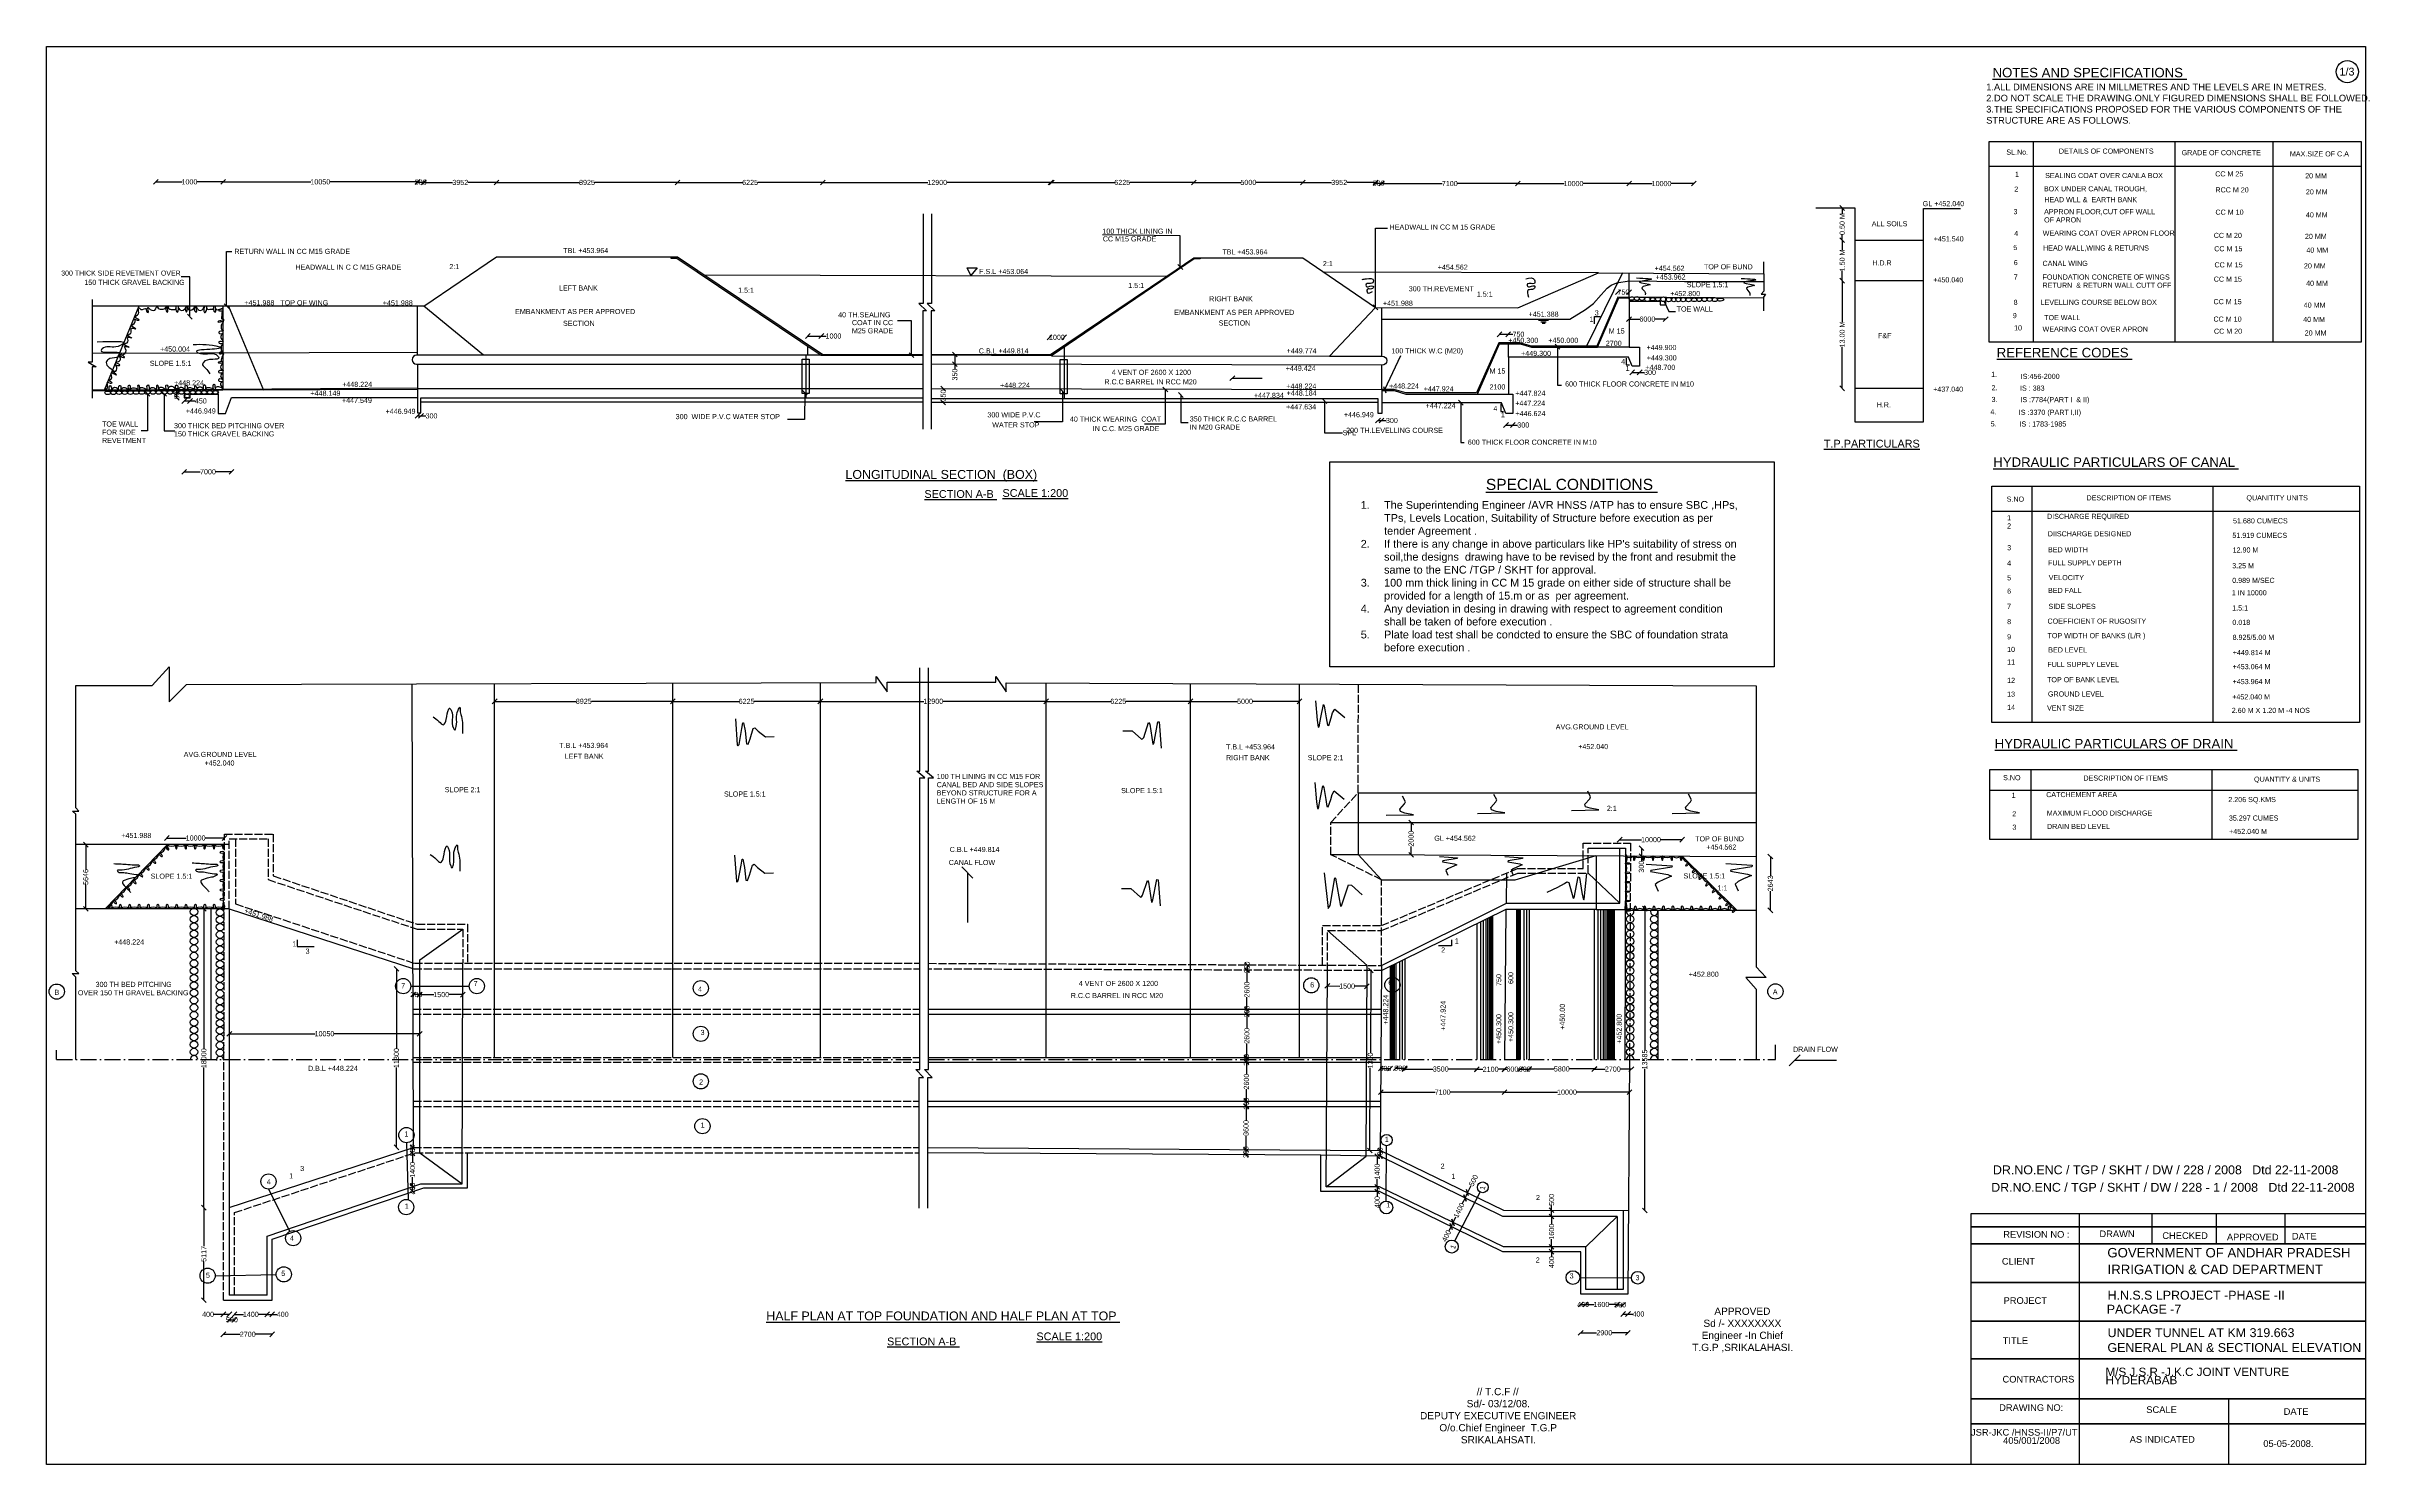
# Model space of a CAD drawing. Header units: millimetres. Extents: x 5124 to 2156454, y 2311 to 45652315.
# Drawn here: x 2051844 to 2156454, y 45588481 to 45652315 of the extents above.
import ezdxf

# ---------------------------------------------------------------- set-up
doc = ezdxf.new("R2010")
doc.units = ezdxf.units.MM
doc.header["$MEASUREMENT"] = 0
doc.linetypes.add('ACAD_ISO02W100', pattern=[15, 12, -3])
doc.linetypes.add('ACAD_ISO10W100', pattern=[18, 12, -3, 0, -3])
doc.layers.add('DRAWING', color=2, linetype='Continuous')
doc.layers.add('TEXT', color=7, linetype='Continuous')
doc.styles.get("Standard").update_dxf_attribs({"font": 'arial.ttf', "height": 230})
doc.dimstyles.get("Standard").update_dxf_attribs({"dimtxt": 230, "dimasz": 215, "dimexe": 0.18, "dimexo": 0.0625, "dimgap": 0.09, "dimtad": 0, "dimdec": 0, "dimzin": 0, "dimdsep": 46, "dimtxsty": 'Standard', "dimblk": 'OBLIQUE', "dimcen": 0.09, "dimse1": 1, "dimse2": 1, "dimadec": 0, "dimazin": 0, "dimtfac": 1, "dimtdec": 0, "dimtofl": 0, "dimtmove": 0, "dimatfit": 3, "dimldrblk": 'OBLIQUE', "dimfxl": 1, "dimtolj": 1, "dimtzin": 0, "dimarcsym": 0})

# ---------------------------------------------------------------- blocks, each defined once
blk = doc.blocks.new('_Oblique')
at = {"color": 0, "linetype": 'ByBlock', "lineweight": -2}
blk.add_line((-0.5, -0.5), (0.5, 0.5), dxfattribs=at)
blk = doc.blocks.new('*D54')
at = {"layer": 'Defpoints', "color": 0, "transparency": 16777216}
for p in [(2059801, 45646220), (2056765, 45640624), (2059801, 45640624)]:
    blk.add_point(p, dxfattribs=at)
at = {"layer": 'TEXT', "color": 0, "lineweight": -2, "transparency": 16777216}
for p, q in [((2056765, 45646220), (2057951, 45646220)), ((2059801, 45646220), (2058615, 45646220))]:
    blk.add_line(p, q, dxfattribs=at)
at = {"layer": 'TEXT', "color": 0, "lineweight": -2, "transparency": 16777216, "xscale": 215, "yscale": 215, "zscale": 215, "rotation": 180}
blk.add_blockref('_Oblique', (2056765, 45646220), dxfattribs=at)
at = {"layer": 'TEXT', "color": 0, "lineweight": -2, "transparency": 16777216, "xscale": 215, "yscale": 215, "zscale": 215}
blk.add_blockref('_Oblique', (2059801, 45646220), dxfattribs=at)
at = {"layer": 'TEXT', "color": 0, "transparency": 16777216, "insert": (2058283, 45646220), "char_height": 230, "attachment_point": 5}
blk.add_mtext('\\A1;1000', dxfattribs=at)
blk = doc.blocks.new('*D55')
at = {"layer": 'Defpoints', "color": 0, "transparency": 16777216}
for p in [(2068551, 45646220), (2059801, 45640624), (2068551, 45640624)]:
    blk.add_point(p, dxfattribs=at)
at = {"layer": 'TEXT', "color": 0, "lineweight": -2, "transparency": 16777216}
for p, q in [((2059801, 45646220), (2063754, 45646220)), ((2068551, 45646220), (2064597, 45646220))]:
    blk.add_line(p, q, dxfattribs=at)
at = {"layer": 'TEXT', "color": 0, "lineweight": -2, "transparency": 16777216, "xscale": 215, "yscale": 215, "zscale": 215, "rotation": 180}
blk.add_blockref('_Oblique', (2059801, 45646220), dxfattribs=at)
at = {"layer": 'TEXT', "color": 0, "lineweight": -2, "transparency": 16777216, "xscale": 215, "yscale": 215, "zscale": 215}
blk.add_blockref('_Oblique', (2068551, 45646220), dxfattribs=at)
at = {"layer": 'TEXT', "color": 0, "transparency": 16777216, "insert": (2064176, 45646220), "char_height": 230, "attachment_point": 5}
blk.add_mtext('\\A1;10050', dxfattribs=at)
blk = doc.blocks.new('*D56')
at = {"layer": 'Defpoints', "color": 0, "transparency": 16777216}
for p in [(2068842, 45646204), (2068551, 45640624), (2068842, 45640624)]:
    blk.add_point(p, dxfattribs=at)
at = {"layer": 'TEXT', "color": 0, "lineweight": -2, "transparency": 16777216}
blk.add_line((2068551, 45646204), (2068842, 45646204), dxfattribs=at)
at = {"layer": 'TEXT', "color": 0, "lineweight": -2, "transparency": 16777216, "xscale": 215, "yscale": 215, "zscale": 215, "rotation": 180}
blk.add_blockref('_Oblique', (2068551, 45646204), dxfattribs=at)
at = {"layer": 'TEXT', "color": 0, "lineweight": -2, "transparency": 16777216, "xscale": 215, "yscale": 215, "zscale": 215}
blk.add_blockref('_Oblique', (2068842, 45646204), dxfattribs=at)
at = {"layer": 'TEXT', "color": 0, "transparency": 16777216, "insert": (2068696, 45646204), "char_height": 230, "attachment_point": 5}
blk.add_mtext('\\A1;500', dxfattribs=at)
blk = doc.blocks.new('*D57')
at = {"layer": 'Defpoints', "color": 0, "transparency": 16777216}
for p in [(2072112, 45646194), (2072112, 45642852), (2068842, 45640624)]:
    blk.add_point(p, dxfattribs=at)
at = {"layer": 'TEXT', "color": 0, "lineweight": -2, "transparency": 16777216}
for p, q in [((2068842, 45646194), (2070135, 45646194)), ((2072112, 45646194), (2070819, 45646194))]:
    blk.add_line(p, q, dxfattribs=at)
at = {"layer": 'TEXT', "color": 0, "lineweight": -2, "transparency": 16777216, "xscale": 215, "yscale": 215, "zscale": 215, "rotation": 180}
blk.add_blockref('_Oblique', (2068842, 45646194), dxfattribs=at)
at = {"layer": 'TEXT', "color": 0, "lineweight": -2, "transparency": 16777216, "xscale": 215, "yscale": 215, "zscale": 215}
blk.add_blockref('_Oblique', (2072112, 45646194), dxfattribs=at)
at = {"layer": 'TEXT', "color": 0, "transparency": 16777216, "insert": (2070477, 45646194), "char_height": 230, "attachment_point": 5}
blk.add_mtext('\\A1;3952', dxfattribs=at)
blk = doc.blocks.new('*D58')
at = {"layer": 'Defpoints', "color": 0, "transparency": 16777216}
for p in [(2080256, 45646194), (2072112, 45642852), (2080256, 45642852)]:
    blk.add_point(p, dxfattribs=at)
at = {"layer": 'TEXT', "color": 0, "lineweight": -2, "transparency": 16777216}
for p, q in [((2072112, 45646194), (2075840, 45646194)), ((2080256, 45646194), (2076529, 45646194))]:
    blk.add_line(p, q, dxfattribs=at)
at = {"layer": 'TEXT', "color": 0, "lineweight": -2, "transparency": 16777216, "xscale": 215, "yscale": 215, "zscale": 215, "rotation": 180}
blk.add_blockref('_Oblique', (2072112, 45646194), dxfattribs=at)
at = {"layer": 'TEXT', "color": 0, "lineweight": -2, "transparency": 16777216, "xscale": 215, "yscale": 215, "zscale": 215}
blk.add_blockref('_Oblique', (2080256, 45646194), dxfattribs=at)
at = {"layer": 'TEXT', "color": 0, "transparency": 16777216, "insert": (2076184, 45646194), "char_height": 230, "attachment_point": 5}
blk.add_mtext('\\A1;8925', dxfattribs=at)
blk = doc.blocks.new('*D59')
at = {"layer": 'Defpoints', "color": 0, "transparency": 16777216}
for p in [(2086803, 45646194), (2080256, 45642852), (2086803, 45638448)]:
    blk.add_point(p, dxfattribs=at)
at = {"layer": 'TEXT', "color": 0, "lineweight": -2, "transparency": 16777216}
for p, q in [((2080256, 45646194), (2083184, 45646194)), ((2086803, 45646194), (2083874, 45646194))]:
    blk.add_line(p, q, dxfattribs=at)
at = {"layer": 'TEXT', "color": 0, "lineweight": -2, "transparency": 16777216, "xscale": 215, "yscale": 215, "zscale": 215, "rotation": 180}
blk.add_blockref('_Oblique', (2080256, 45646194), dxfattribs=at)
at = {"layer": 'TEXT', "color": 0, "lineweight": -2, "transparency": 16777216, "xscale": 215, "yscale": 215, "zscale": 215}
blk.add_blockref('_Oblique', (2086803, 45646194), dxfattribs=at)
at = {"layer": 'TEXT', "color": 0, "transparency": 16777216, "insert": (2083529, 45646194), "char_height": 230, "attachment_point": 5}
blk.add_mtext('\\A1;6225', dxfattribs=at)
blk = doc.blocks.new('*D60')
at = {"layer": 'Defpoints', "color": 0, "transparency": 16777216}
for p in [(2097108, 45646194), (2086803, 45638448), (2097108, 45638393)]:
    blk.add_point(p, dxfattribs=at)
at = {"layer": 'TEXT', "color": 0, "lineweight": -2, "transparency": 16777216}
for p, q in [((2086803, 45646194), (2091534, 45646194)), ((2097108, 45646194), (2092377, 45646194))]:
    blk.add_line(p, q, dxfattribs=at)
at = {"layer": 'TEXT', "color": 0, "lineweight": -2, "transparency": 16777216, "xscale": 215, "yscale": 215, "zscale": 215, "rotation": 180}
blk.add_blockref('_Oblique', (2086803, 45646194), dxfattribs=at)
at = {"layer": 'TEXT', "color": 0, "lineweight": -2, "transparency": 16777216, "xscale": 215, "yscale": 215, "zscale": 215}
blk.add_blockref('_Oblique', (2097108, 45646194), dxfattribs=at)
at = {"layer": 'TEXT', "color": 0, "transparency": 16777216, "insert": (2091955, 45646194), "char_height": 230, "attachment_point": 5}
blk.add_mtext('\\A1;12900', dxfattribs=at)
blk = doc.blocks.new('*D61')
at = {"layer": 'Defpoints', "color": 0, "transparency": 16777216}
for p in [(2103511, 45646194), (2103511, 45642801), (2097062, 45638448)]:
    blk.add_point(p, dxfattribs=at)
at = {"layer": 'TEXT', "color": 0, "lineweight": -2, "transparency": 16777216}
for p, q in [((2097062, 45646194), (2099942, 45646194)), ((2103511, 45646194), (2100632, 45646194))]:
    blk.add_line(p, q, dxfattribs=at)
at = {"layer": 'TEXT', "color": 0, "lineweight": -2, "transparency": 16777216, "xscale": 215, "yscale": 215, "zscale": 215, "rotation": 180}
blk.add_blockref('_Oblique', (2097062, 45646194), dxfattribs=at)
at = {"layer": 'TEXT', "color": 0, "lineweight": -2, "transparency": 16777216, "xscale": 215, "yscale": 215, "zscale": 215}
blk.add_blockref('_Oblique', (2103511, 45646194), dxfattribs=at)
at = {"layer": 'TEXT', "color": 0, "transparency": 16777216, "insert": (2100287, 45646194), "char_height": 230, "attachment_point": 5}
blk.add_mtext('\\A1;6225', dxfattribs=at)
blk = doc.blocks.new('*D62')
at = {"layer": 'Defpoints', "color": 0, "transparency": 16777216}
for p in [(2108420, 45646194), (2103511, 45642801), (2108420, 45642801)]:
    blk.add_point(p, dxfattribs=at)
at = {"layer": 'TEXT', "color": 0, "lineweight": -2, "transparency": 16777216}
for p, q in [((2103511, 45646194), (2105622, 45646194)), ((2108420, 45646194), (2106309, 45646194))]:
    blk.add_line(p, q, dxfattribs=at)
at = {"layer": 'TEXT', "color": 0, "lineweight": -2, "transparency": 16777216, "xscale": 215, "yscale": 215, "zscale": 215, "rotation": 180}
blk.add_blockref('_Oblique', (2103511, 45646194), dxfattribs=at)
at = {"layer": 'TEXT', "color": 0, "lineweight": -2, "transparency": 16777216, "xscale": 215, "yscale": 215, "zscale": 215}
blk.add_blockref('_Oblique', (2108420, 45646194), dxfattribs=at)
at = {"layer": 'TEXT', "color": 0, "transparency": 16777216, "insert": (2105966, 45646194), "char_height": 230, "attachment_point": 5}
blk.add_mtext('\\A1;5000', dxfattribs=at)
blk = doc.blocks.new('*D63')
at = {"layer": 'Defpoints', "color": 0, "transparency": 16777216}
for p in [(2111692, 45646194), (2108420, 45642801), (2111692, 45640571)]:
    blk.add_point(p, dxfattribs=at)
at = {"layer": 'TEXT', "color": 0, "lineweight": -2, "transparency": 16777216}
for p, q in [((2108420, 45646194), (2109714, 45646194)), ((2111692, 45646194), (2110398, 45646194))]:
    blk.add_line(p, q, dxfattribs=at)
at = {"layer": 'TEXT', "color": 0, "lineweight": -2, "transparency": 16777216, "xscale": 215, "yscale": 215, "zscale": 215, "rotation": 180}
blk.add_blockref('_Oblique', (2108420, 45646194), dxfattribs=at)
at = {"layer": 'TEXT', "color": 0, "lineweight": -2, "transparency": 16777216, "xscale": 215, "yscale": 215, "zscale": 215}
blk.add_blockref('_Oblique', (2111692, 45646194), dxfattribs=at)
at = {"layer": 'TEXT', "color": 0, "transparency": 16777216, "insert": (2110056, 45646194), "char_height": 230, "attachment_point": 5}
blk.add_mtext('\\A1;3952', dxfattribs=at)
blk = doc.blocks.new('*D64')
at = {"layer": 'Defpoints', "color": 0, "transparency": 16777216}
for p in [(2111971, 45646161), (2111692, 45640571), (2111971, 45640571)]:
    blk.add_point(p, dxfattribs=at)
at = {"layer": 'TEXT', "color": 0, "lineweight": -2, "transparency": 16777216}
blk.add_line((2111692, 45646161), (2111971, 45646161), dxfattribs=at)
at = {"layer": 'TEXT', "color": 0, "lineweight": -2, "transparency": 16777216, "xscale": 215, "yscale": 215, "zscale": 215, "rotation": 180}
blk.add_blockref('_Oblique', (2111692, 45646161), dxfattribs=at)
at = {"layer": 'TEXT', "color": 0, "lineweight": -2, "transparency": 16777216, "xscale": 215, "yscale": 215, "zscale": 215}
blk.add_blockref('_Oblique', (2111971, 45646161), dxfattribs=at)
at = {"layer": 'TEXT', "color": 0, "transparency": 16777216, "insert": (2111832, 45646161), "char_height": 230, "attachment_point": 5}
blk.add_mtext('\\A1;500', dxfattribs=at)
blk = doc.blocks.new('*D65')
at = {"layer": 'Defpoints', "color": 0, "transparency": 16777216}
for p in [(2118104, 45646143), (2111971, 45640571), (2118104, 45640550)]:
    blk.add_point(p, dxfattribs=at)
at = {"layer": 'TEXT', "color": 0, "lineweight": -2, "transparency": 16777216}
for p, q in [((2111971, 45646143), (2114695, 45646143)), ((2118104, 45646143), (2115380, 45646143))]:
    blk.add_line(p, q, dxfattribs=at)
at = {"layer": 'TEXT', "color": 0, "lineweight": -2, "transparency": 16777216, "xscale": 215, "yscale": 215, "zscale": 215, "rotation": 180}
blk.add_blockref('_Oblique', (2111971, 45646143), dxfattribs=at)
at = {"layer": 'TEXT', "color": 0, "lineweight": -2, "transparency": 16777216, "xscale": 215, "yscale": 215, "zscale": 215}
blk.add_blockref('_Oblique', (2118104, 45646143), dxfattribs=at)
at = {"layer": 'TEXT', "color": 0, "transparency": 16777216, "insert": (2115037, 45646143), "char_height": 230, "attachment_point": 5}
blk.add_mtext('\\A1;7100', dxfattribs=at)
blk = doc.blocks.new('*D66')
at = {"layer": 'Defpoints', "color": 0, "transparency": 16777216}
for p in [(2123114, 45646143), (2123114, 45641766), (2118104, 45640550)]:
    blk.add_point(p, dxfattribs=at)
at = {"layer": 'TEXT', "color": 0, "lineweight": -2, "transparency": 16777216}
for p, q in [((2118104, 45646143), (2120187, 45646143)), ((2123114, 45646143), (2121031, 45646143))]:
    blk.add_line(p, q, dxfattribs=at)
at = {"layer": 'TEXT', "color": 0, "lineweight": -2, "transparency": 16777216, "xscale": 215, "yscale": 215, "zscale": 215, "rotation": 180}
blk.add_blockref('_Oblique', (2118104, 45646143), dxfattribs=at)
at = {"layer": 'TEXT', "color": 0, "lineweight": -2, "transparency": 16777216, "xscale": 215, "yscale": 215, "zscale": 215}
blk.add_blockref('_Oblique', (2123114, 45646143), dxfattribs=at)
at = {"layer": 'TEXT', "color": 0, "transparency": 16777216, "insert": (2120609, 45646143), "char_height": 230, "attachment_point": 5}
blk.add_mtext('\\A1;10000', dxfattribs=at)
blk = doc.blocks.new('*D67')
at = {"layer": 'Defpoints', "color": 0, "transparency": 16777216}
for p in [(2126028, 45646143), (2123116, 45642118), (2126028, 45641740)]:
    blk.add_point(p, dxfattribs=at)
at = {"layer": 'TEXT', "color": 0, "lineweight": -2, "transparency": 16777216}
for p, q in [((2123116, 45646143), (2124151, 45646143)), ((2126028, 45646143), (2124994, 45646143))]:
    blk.add_line(p, q, dxfattribs=at)
at = {"layer": 'TEXT', "color": 0, "lineweight": -2, "transparency": 16777216, "xscale": 215, "yscale": 215, "zscale": 215, "rotation": 180}
blk.add_blockref('_Oblique', (2123116, 45646143), dxfattribs=at)
at = {"layer": 'TEXT', "color": 0, "lineweight": -2, "transparency": 16777216, "xscale": 215, "yscale": 215, "zscale": 215}
blk.add_blockref('_Oblique', (2126028, 45646143), dxfattribs=at)
at = {"layer": 'TEXT', "color": 0, "transparency": 16777216, "insert": (2124572, 45646143), "char_height": 230, "attachment_point": 5}
blk.add_mtext('\\A1;10000', dxfattribs=at)
blk = doc.blocks.new('*D68')
at = {"layer": 'Defpoints', "color": 0, "transparency": 16777216}
for p in [(2057714, 45636880), (2058050, 45636880), (2058052, 45636500)]:
    blk.add_point(p, dxfattribs=at)
at = {"layer": 'TEXT', "color": 0, "lineweight": -2, "transparency": 16777216}
blk.add_line((2057714, 45636500), (2057714, 45636880), dxfattribs=at)
at = {"layer": 'TEXT', "color": 0, "lineweight": -2, "transparency": 16777216, "xscale": 215, "yscale": 215, "zscale": 215}
for p, rotation in [((2057714, 45636880), 90), ((2057714, 45636500), 270)]:
    blk.add_blockref('_Oblique', p, dxfattribs=dict(at, rotation=rotation))
at = {"layer": 'TEXT', "color": 0, "transparency": 16777216, "insert": (2057714, 45636690), "char_height": 230, "attachment_point": 5, "rotation": 90}
blk.add_mtext('\\A1;600', dxfattribs=at)
blk = doc.blocks.new('*D69')
at = {"layer": 'Defpoints', "color": 0, "transparency": 16777216}
for p in [(2058052, 45636500), (2058308, 45636500), (2058308, 45636358)]:
    blk.add_point(p, dxfattribs=at)
at = {"layer": 'TEXT', "color": 0, "lineweight": -2, "transparency": 16777216}
for p, q in [((2058052, 45636358), (2058308, 45636358)), ((2058308, 45636358), (2058537, 45636358))]:
    blk.add_line(p, q, dxfattribs=at)
at = {"layer": 'TEXT', "color": 0, "lineweight": -2, "transparency": 16777216, "xscale": 215, "yscale": 215, "zscale": 215, "rotation": 180}
blk.add_blockref('_Oblique', (2058052, 45636358), dxfattribs=at)
at = {"layer": 'TEXT', "color": 0, "lineweight": -2, "transparency": 16777216, "xscale": 215, "yscale": 215, "zscale": 215}
blk.add_blockref('_Oblique', (2058308, 45636358), dxfattribs=at)
at = {"layer": 'TEXT', "color": 0, "transparency": 16777216, "insert": (2058795, 45636358), "char_height": 230, "attachment_point": 5}
blk.add_mtext('\\A1;450', dxfattribs=at)
blk = doc.blocks.new('*D70')
at = {"layer": 'Defpoints', "color": 0, "transparency": 16777216}
for p in [(2086737, 45639280), (2086125, 45638826), (2086737, 45638415)]:
    blk.add_point(p, dxfattribs=at)
at = {"layer": 'TEXT', "color": 0, "lineweight": -2, "transparency": 16777216}
for p, q in [((2086125, 45639280), (2086737, 45639280)), ((2086737, 45639280), (2086952, 45639280))]:
    blk.add_line(p, q, dxfattribs=at)
at = {"layer": 'TEXT', "color": 0, "lineweight": -2, "transparency": 16777216, "xscale": 215, "yscale": 215, "zscale": 215, "rotation": 180}
blk.add_blockref('_Oblique', (2086125, 45639280), dxfattribs=at)
at = {"layer": 'TEXT', "color": 0, "lineweight": -2, "transparency": 16777216, "xscale": 215, "yscale": 215, "zscale": 215}
blk.add_blockref('_Oblique', (2086737, 45639280), dxfattribs=at)
at = {"layer": 'TEXT', "color": 0, "transparency": 16777216, "insert": (2087284, 45639280), "char_height": 230, "attachment_point": 5}
blk.add_mtext('\\A1;1000', dxfattribs=at)
blk = doc.blocks.new('*D71')
at = {"layer": 'Defpoints', "color": 0, "transparency": 16777216}
for p in [(2097011, 45638448), (2097677, 45639222), (2097677, 45638635)]:
    blk.add_point(p, dxfattribs=at)
at = {"layer": 'TEXT', "color": 0, "lineweight": -2, "transparency": 16777216}
for p, q in [((2097011, 45639222), (2097012, 45639222)), ((2097677, 45639222), (2097676, 45639222))]:
    blk.add_line(p, q, dxfattribs=at)
at = {"layer": 'TEXT', "color": 0, "lineweight": -2, "transparency": 16777216, "xscale": 215, "yscale": 215, "zscale": 215, "rotation": 180}
blk.add_blockref('_Oblique', (2097011, 45639222), dxfattribs=at)
at = {"layer": 'TEXT', "color": 0, "lineweight": -2, "transparency": 16777216, "xscale": 215, "yscale": 215, "zscale": 215}
blk.add_blockref('_Oblique', (2097677, 45639222), dxfattribs=at)
at = {"layer": 'TEXT', "color": 0, "transparency": 16777216, "insert": (2097344, 45639222), "char_height": 230, "attachment_point": 5}
blk.add_mtext('\\A1;1000', dxfattribs=at)
blk = doc.blocks.new('*D72')
at = {"layer": 'Defpoints', "color": 0, "transparency": 16777216}
for p in [(2123109, 45640680), (2124759, 45640680), (2123109, 45640041)]:
    blk.add_point(p, dxfattribs=at)
at = {"layer": 'TEXT', "color": 0, "lineweight": -2, "transparency": 16777216}
for p, q in [((2123109, 45640041), (2123590, 45640041)), ((2124759, 45640041), (2124278, 45640041))]:
    blk.add_line(p, q, dxfattribs=at)
at = {"layer": 'TEXT', "color": 0, "lineweight": -2, "transparency": 16777216, "xscale": 215, "yscale": 215, "zscale": 215, "rotation": 180}
blk.add_blockref('_Oblique', (2123109, 45640041), dxfattribs=at)
at = {"layer": 'TEXT', "color": 0, "lineweight": -2, "transparency": 16777216, "xscale": 215, "yscale": 215, "zscale": 215}
blk.add_blockref('_Oblique', (2124759, 45640041), dxfattribs=at)
at = {"layer": 'TEXT', "color": 0, "transparency": 16777216, "insert": (2123934, 45640041), "char_height": 230, "attachment_point": 5}
blk.add_mtext('\\A1;6000', dxfattribs=at)
blk = doc.blocks.new('*D73')
at = {"layer": 'Defpoints', "color": 0, "transparency": 16777216}
for p in [(2122603, 45641029), (2123109, 45641255), (2123109, 45641029)]:
    blk.add_point(p, dxfattribs=at)
at = {"layer": 'TEXT', "color": 0, "lineweight": -2, "transparency": 16777216}
for p, q in [((2122603, 45641255), (2122603, 45641255)), ((2123109, 45641255), (2123109, 45641255))]:
    blk.add_line(p, q, dxfattribs=at)
at = {"layer": 'TEXT', "color": 0, "lineweight": -2, "transparency": 16777216, "xscale": 215, "yscale": 215, "zscale": 215, "rotation": 180}
blk.add_blockref('_Oblique', (2122603, 45641255), dxfattribs=at)
at = {"layer": 'TEXT', "color": 0, "lineweight": -2, "transparency": 16777216, "xscale": 215, "yscale": 215, "zscale": 215}
blk.add_blockref('_Oblique', (2123109, 45641255), dxfattribs=at)
at = {"layer": 'TEXT', "color": 0, "transparency": 16777216, "insert": (2122856, 45641255), "char_height": 230, "attachment_point": 5}
blk.add_mtext('\\A1;750', dxfattribs=at)
blk = doc.blocks.new('*D74')
at = {"layer": 'Defpoints', "color": 0, "transparency": 16777216}
for p in [(2072026, 45622836), (2080054, 45622836), (2080054, 45622836)]:
    blk.add_point(p, dxfattribs=at)
at = {"layer": 'TEXT', "color": 0, "lineweight": -2, "transparency": 16777216}
for p, q in [((2072026, 45622836), (2075696, 45622836)), ((2080054, 45622836), (2076385, 45622836))]:
    blk.add_line(p, q, dxfattribs=at)
at = {"layer": 'TEXT', "color": 0, "lineweight": -2, "transparency": 16777216, "xscale": 215, "yscale": 215, "zscale": 215, "rotation": 180}
blk.add_blockref('_Oblique', (2072026, 45622836), dxfattribs=at)
at = {"layer": 'TEXT', "color": 0, "lineweight": -2, "transparency": 16777216, "xscale": 215, "yscale": 215, "zscale": 215}
blk.add_blockref('_Oblique', (2080054, 45622836), dxfattribs=at)
at = {"layer": 'TEXT', "color": 0, "transparency": 16777216, "insert": (2076040, 45622836), "char_height": 230, "attachment_point": 5}
blk.add_mtext('\\A1;8925', dxfattribs=at)
blk = doc.blocks.new('*D75')
at = {"layer": 'Defpoints', "color": 0, "transparency": 16777216}
for p in [(2080054, 45622836), (2086693, 45622836), (2086693, 45622836)]:
    blk.add_point(p, dxfattribs=at)
at = {"layer": 'TEXT', "color": 0, "lineweight": -2, "transparency": 16777216}
for p, q in [((2080054, 45622836), (2083028, 45622836)), ((2086693, 45622836), (2083718, 45622836))]:
    blk.add_line(p, q, dxfattribs=at)
at = {"layer": 'TEXT', "color": 0, "lineweight": -2, "transparency": 16777216, "xscale": 215, "yscale": 215, "zscale": 215, "rotation": 180}
blk.add_blockref('_Oblique', (2080054, 45622836), dxfattribs=at)
at = {"layer": 'TEXT', "color": 0, "lineweight": -2, "transparency": 16777216, "xscale": 215, "yscale": 215, "zscale": 215}
blk.add_blockref('_Oblique', (2086693, 45622836), dxfattribs=at)
at = {"layer": 'TEXT', "color": 0, "transparency": 16777216, "insert": (2083373, 45622836), "char_height": 230, "attachment_point": 5}
blk.add_mtext('\\A1;6225', dxfattribs=at)
blk = doc.blocks.new('*D76')
at = {"layer": 'Defpoints', "color": 0, "transparency": 16777216}
for p in [(2086693, 45622836), (2096862, 45622836), (2096862, 45622836)]:
    blk.add_point(p, dxfattribs=at)
at = {"layer": 'TEXT', "color": 0, "lineweight": -2, "transparency": 16777216}
for p, q in [((2086693, 45622836), (2091356, 45622836)), ((2096862, 45622836), (2092199, 45622836))]:
    blk.add_line(p, q, dxfattribs=at)
at = {"layer": 'TEXT', "color": 0, "lineweight": -2, "transparency": 16777216, "xscale": 215, "yscale": 215, "zscale": 215, "rotation": 180}
blk.add_blockref('_Oblique', (2086693, 45622836), dxfattribs=at)
at = {"layer": 'TEXT', "color": 0, "lineweight": -2, "transparency": 16777216, "xscale": 215, "yscale": 215, "zscale": 215}
blk.add_blockref('_Oblique', (2096862, 45622836), dxfattribs=at)
at = {"layer": 'TEXT', "color": 0, "transparency": 16777216, "insert": (2091777, 45622836), "char_height": 230, "attachment_point": 5}
blk.add_mtext('\\A1;12900', dxfattribs=at)
blk = doc.blocks.new('*D77')
at = {"layer": 'Defpoints', "color": 0, "transparency": 16777216}
for p in [(2096862, 45622836), (2103359, 45622836), (2103359, 45622836)]:
    blk.add_point(p, dxfattribs=at)
at = {"layer": 'TEXT', "color": 0, "lineweight": -2, "transparency": 16777216}
for p, q in [((2096862, 45622836), (2099765, 45622836)), ((2103359, 45622836), (2100456, 45622836))]:
    blk.add_line(p, q, dxfattribs=at)
at = {"layer": 'TEXT', "color": 0, "lineweight": -2, "transparency": 16777216, "xscale": 215, "yscale": 215, "zscale": 215, "rotation": 180}
blk.add_blockref('_Oblique', (2096862, 45622836), dxfattribs=at)
at = {"layer": 'TEXT', "color": 0, "lineweight": -2, "transparency": 16777216, "xscale": 215, "yscale": 215, "zscale": 215}
blk.add_blockref('_Oblique', (2103359, 45622836), dxfattribs=at)
at = {"layer": 'TEXT', "color": 0, "transparency": 16777216, "insert": (2100110, 45622836), "char_height": 230, "attachment_point": 5}
blk.add_mtext('\\A1;6225', dxfattribs=at)
blk = doc.blocks.new('*D78')
at = {"layer": 'Defpoints', "color": 0, "transparency": 16777216}
for p in [(2103359, 45622836), (2108270, 45622836), (2108270, 45622836)]:
    blk.add_point(p, dxfattribs=at)
at = {"layer": 'TEXT', "color": 0, "lineweight": -2, "transparency": 16777216}
for p, q in [((2103359, 45622836), (2105471, 45622836)), ((2108270, 45622836), (2106158, 45622836))]:
    blk.add_line(p, q, dxfattribs=at)
at = {"layer": 'TEXT', "color": 0, "lineweight": -2, "transparency": 16777216, "xscale": 215, "yscale": 215, "zscale": 215, "rotation": 180}
blk.add_blockref('_Oblique', (2103359, 45622836), dxfattribs=at)
at = {"layer": 'TEXT', "color": 0, "lineweight": -2, "transparency": 16777216, "xscale": 215, "yscale": 215, "zscale": 215}
blk.add_blockref('_Oblique', (2108270, 45622836), dxfattribs=at)
at = {"layer": 'TEXT', "color": 0, "transparency": 16777216, "insert": (2105815, 45622836), "char_height": 230, "attachment_point": 5}
blk.add_mtext('\\A1;5000', dxfattribs=at)
blk = doc.blocks.new('*D79')
at = {"layer": 'Defpoints', "color": 0, "transparency": 16777216}
for p in [(2053768, 45616386), (2053612, 45613496), (2054020, 45613496)]:
    blk.add_point(p, dxfattribs=at)
at = {"layer": 'TEXT', "color": 0, "lineweight": -2, "transparency": 16777216}
for p, q in [((2053612, 45616386), (2053612, 45615273)), ((2053612, 45613496), (2053612, 45614586))]:
    blk.add_line(p, q, dxfattribs=at)
at = {"layer": 'TEXT', "color": 0, "lineweight": -2, "transparency": 16777216, "xscale": 215, "yscale": 215, "zscale": 215}
for p, rotation in [((2053612, 45616386), 90), ((2053612, 45613496), 270)]:
    blk.add_blockref('_Oblique', p, dxfattribs=dict(at, rotation=rotation))
at = {"layer": 'TEXT', "color": 0, "transparency": 16777216, "insert": (2053612, 45614930), "char_height": 230, "attachment_point": 5, "rotation": 90}
blk.add_mtext('\\A1;5646', dxfattribs=at)
blk = doc.blocks.new('*D80')
at = {"layer": 'Defpoints', "color": 0, "transparency": 16777216}
for p in [(2057262, 45616383), (2059860, 45616683), (2059860, 45616377)]:
    blk.add_point(p, dxfattribs=at)
at = {"layer": 'TEXT', "color": 0, "lineweight": -2, "transparency": 16777216}
for p, q in [((2057262, 45616683), (2058139, 45616683)), ((2059860, 45616683), (2058983, 45616683))]:
    blk.add_line(p, q, dxfattribs=at)
at = {"layer": 'TEXT', "color": 0, "lineweight": -2, "transparency": 16777216, "xscale": 215, "yscale": 215, "zscale": 215, "rotation": 180}
blk.add_blockref('_Oblique', (2057262, 45616683), dxfattribs=at)
at = {"layer": 'TEXT', "color": 0, "lineweight": -2, "transparency": 16777216, "xscale": 215, "yscale": 215, "zscale": 215}
blk.add_blockref('_Oblique', (2059860, 45616683), dxfattribs=at)
at = {"layer": 'TEXT', "color": 0, "transparency": 16777216, "insert": (2058561, 45616683), "char_height": 230, "attachment_point": 5}
blk.add_mtext('\\A1;10000', dxfattribs=at)
blk = doc.blocks.new('*D81')
at = {"layer": 'Defpoints', "color": 0, "transparency": 16777216}
for p in [(2059243, 45613496), (2058931, 45600045), (2060077, 45600045)]:
    blk.add_point(p, dxfattribs=at)
at = {"layer": 'TEXT', "color": 0, "lineweight": -2, "transparency": 16777216}
for p, q in [((2058931, 45613496), (2058931, 45607192)), ((2058931, 45600045), (2058931, 45606349))]:
    blk.add_line(p, q, dxfattribs=at)
at = {"layer": 'TEXT', "color": 0, "lineweight": -2, "transparency": 16777216, "xscale": 215, "yscale": 215, "zscale": 215}
for p, rotation in [((2058931, 45613496), 90), ((2058931, 45600045), 270)]:
    blk.add_blockref('_Oblique', p, dxfattribs=dict(at, rotation=rotation))
at = {"layer": 'TEXT', "color": 0, "transparency": 16777216, "insert": (2058931, 45606771), "char_height": 230, "attachment_point": 5, "rotation": 90}
blk.add_mtext('\\A1;18000', dxfattribs=at)
blk = doc.blocks.new('*D82')
at = {"layer": 'Defpoints', "color": 0, "transparency": 16777216}
for p in [(2060077, 45600045), (2058931, 45595881), (2059810, 45595881)]:
    blk.add_point(p, dxfattribs=at)
at = {"layer": 'TEXT', "color": 0, "lineweight": -2, "transparency": 16777216}
for p, q in [((2058931, 45600045), (2058931, 45598306)), ((2058931, 45595881), (2058931, 45597619))]:
    blk.add_line(p, q, dxfattribs=at)
at = {"layer": 'TEXT', "color": 0, "lineweight": -2, "transparency": 16777216, "xscale": 215, "yscale": 215, "zscale": 215}
for p, rotation in [((2058931, 45600045), 90), ((2058931, 45595881), 270)]:
    blk.add_blockref('_Oblique', p, dxfattribs=dict(at, rotation=rotation))
at = {"layer": 'TEXT', "color": 0, "transparency": 16777216, "insert": (2058931, 45597963), "char_height": 230, "attachment_point": 5, "rotation": 90}
blk.add_mtext('\\A1;5117', dxfattribs=at)
blk = doc.blocks.new('*D83')
at = {"layer": 'Defpoints', "color": 0, "transparency": 16777216}
for p in [(2068384, 45610799), (2067602, 45602757), (2068384, 45602757)]:
    blk.add_point(p, dxfattribs=at)
at = {"layer": 'TEXT', "color": 0, "lineweight": -2, "transparency": 16777216}
for p, q in [((2067602, 45610799), (2067602, 45607200)), ((2067602, 45602757), (2067602, 45606357))]:
    blk.add_line(p, q, dxfattribs=at)
at = {"layer": 'TEXT', "color": 0, "lineweight": -2, "transparency": 16777216, "xscale": 215, "yscale": 215, "zscale": 215}
for p, rotation in [((2067602, 45610799), 90), ((2067602, 45602757), 270)]:
    blk.add_blockref('_Oblique', p, dxfattribs=dict(at, rotation=rotation))
at = {"layer": 'TEXT', "color": 0, "transparency": 16777216, "insert": (2067602, 45606778), "char_height": 230, "attachment_point": 5, "rotation": 90}
blk.add_mtext('\\A1;11300', dxfattribs=at)
blk = doc.blocks.new('*D84')
at = {"layer": 'Defpoints', "color": 0, "transparency": 16777216}
for p in [(2068651, 45609637), (2070589, 45609633), (2070589, 45609633)]:
    blk.add_point(p, dxfattribs=at)
at = {"layer": 'TEXT', "color": 0, "lineweight": -2, "transparency": 16777216}
for p, q in [((2068651, 45609633), (2069288, 45609633)), ((2070589, 45609633), (2069952, 45609633))]:
    blk.add_line(p, q, dxfattribs=at)
at = {"layer": 'TEXT', "color": 0, "lineweight": -2, "transparency": 16777216, "xscale": 215, "yscale": 215, "zscale": 215, "rotation": 180}
blk.add_blockref('_Oblique', (2068651, 45609633), dxfattribs=at)
at = {"layer": 'TEXT', "color": 0, "lineweight": -2, "transparency": 16777216, "xscale": 215, "yscale": 215, "zscale": 215}
blk.add_blockref('_Oblique', (2070589, 45609633), dxfattribs=at)
at = {"layer": 'TEXT', "color": 0, "transparency": 16777216, "insert": (2069620, 45609633), "char_height": 230, "attachment_point": 5}
blk.add_mtext('\\A1;1500', dxfattribs=at)
blk = doc.blocks.new('*D85')
at = {"layer": 'Defpoints', "color": 0, "transparency": 16777216}
for p in [(2068356, 45609637), (2068356, 45609632), (2068651, 45609633)]:
    blk.add_point(p, dxfattribs=at)
at = {"layer": 'TEXT', "color": 0, "lineweight": -2, "transparency": 16777216}
blk.add_line((2068651, 45609637), (2068356, 45609637), dxfattribs=at)
at = {"layer": 'TEXT', "color": 0, "lineweight": -2, "transparency": 16777216, "xscale": 215, "yscale": 215, "zscale": 215, "rotation": 180}
blk.add_blockref('_Oblique', (2068356, 45609637), dxfattribs=at)
at = {"layer": 'TEXT', "color": 0, "lineweight": -2, "transparency": 16777216, "xscale": 215, "yscale": 215, "zscale": 215}
blk.add_blockref('_Oblique', (2068651, 45609637), dxfattribs=at)
at = {"layer": 'TEXT', "color": 0, "transparency": 16777216, "insert": (2068503, 45609637), "char_height": 230, "attachment_point": 5}
blk.add_mtext('\\A1;300', dxfattribs=at)
blk = doc.blocks.new('*D86')
at = {"layer": 'Defpoints', "color": 0, "transparency": 16777216}
for p in [(2105909, 45610737), (2105913, 45610737), (2105914, 45610976)]:
    blk.add_point(p, dxfattribs=at)
at = {"layer": 'TEXT', "color": 0, "lineweight": -2, "transparency": 16777216}
blk.add_line((2105909, 45610976), (2105909, 45610737), dxfattribs=at)
at = {"layer": 'TEXT', "color": 0, "lineweight": -2, "transparency": 16777216, "xscale": 215, "yscale": 215, "zscale": 215}
for p, rotation in [((2105909, 45610976), 90), ((2105909, 45610737), 270)]:
    blk.add_blockref('_Oblique', p, dxfattribs=dict(at, rotation=rotation))
at = {"layer": 'TEXT', "color": 0, "transparency": 16777216, "insert": (2105909, 45610856), "char_height": 230, "attachment_point": 5, "rotation": 90}
blk.add_mtext('\\A1;350', dxfattribs=at)
blk = doc.blocks.new('*D87')
at = {"layer": 'Defpoints', "color": 0, "transparency": 16777216}
for p in [(2105913, 45610737), (2105902, 45608982), (2105913, 45608982)]:
    blk.add_point(p, dxfattribs=at)
at = {"layer": 'TEXT', "color": 0, "lineweight": -2, "transparency": 16777216}
for p, q in [((2105902, 45610737), (2105902, 45610205)), ((2105902, 45608982), (2105902, 45609515))]:
    blk.add_line(p, q, dxfattribs=at)
at = {"layer": 'TEXT', "color": 0, "lineweight": -2, "transparency": 16777216, "xscale": 215, "yscale": 215, "zscale": 215}
for p, rotation in [((2105902, 45610737), 90), ((2105902, 45608982), 270)]:
    blk.add_blockref('_Oblique', p, dxfattribs=dict(at, rotation=rotation))
at = {"layer": 'TEXT', "color": 0, "transparency": 16777216, "insert": (2105902, 45609860), "char_height": 230, "attachment_point": 5, "rotation": 90}
blk.add_mtext('\\A1;2600', dxfattribs=at)
blk = doc.blocks.new('*D88')
at = {"layer": 'Defpoints', "color": 0, "transparency": 16777216}
for p in [(2105913, 45608982), (2105902, 45608759), (2105913, 45608759)]:
    blk.add_point(p, dxfattribs=at)
at = {"layer": 'TEXT', "color": 0, "lineweight": -2, "transparency": 16777216}
blk.add_line((2105902, 45608982), (2105902, 45608759), dxfattribs=at)
at = {"layer": 'TEXT', "color": 0, "lineweight": -2, "transparency": 16777216, "xscale": 215, "yscale": 215, "zscale": 215}
for p, rotation in [((2105902, 45608982), 90), ((2105902, 45608759), 270)]:
    blk.add_blockref('_Oblique', p, dxfattribs=dict(at, rotation=rotation))
at = {"layer": 'TEXT', "color": 0, "transparency": 16777216, "insert": (2105902, 45608871), "char_height": 230, "attachment_point": 5, "rotation": 90}
blk.add_mtext('\\A1;300', dxfattribs=at)
blk = doc.blocks.new('*D89')
at = {"layer": 'Defpoints', "color": 0, "transparency": 16777216}
for p in [(2105913, 45608759), (2105899, 45606800), (2105913, 45606800)]:
    blk.add_point(p, dxfattribs=at)
at = {"layer": 'TEXT', "color": 0, "lineweight": -2, "transparency": 16777216}
for p, q in [((2105899, 45608759), (2105899, 45608124)), ((2105899, 45606800), (2105899, 45607434))]:
    blk.add_line(p, q, dxfattribs=at)
at = {"layer": 'TEXT', "color": 0, "lineweight": -2, "transparency": 16777216, "xscale": 215, "yscale": 215, "zscale": 215}
for p, rotation in [((2105899, 45608759), 90), ((2105899, 45606800), 270)]:
    blk.add_blockref('_Oblique', p, dxfattribs=dict(at, rotation=rotation))
at = {"layer": 'TEXT', "color": 0, "transparency": 16777216, "insert": (2105899, 45607779), "char_height": 230, "attachment_point": 5, "rotation": 90}
blk.add_mtext('\\A1;2600', dxfattribs=at)
blk = doc.blocks.new('*D90')
at = {"layer": 'Defpoints', "color": 0, "transparency": 16777216}
for p in [(2105913, 45606800), (2105879, 45606594), (2105913, 45606594)]:
    blk.add_point(p, dxfattribs=at)
at = {"layer": 'TEXT', "color": 0, "lineweight": -2, "transparency": 16777216}
blk.add_line((2105879, 45606800), (2105879, 45606594), dxfattribs=at)
at = {"layer": 'TEXT', "color": 0, "lineweight": -2, "transparency": 16777216, "xscale": 215, "yscale": 215, "zscale": 215}
for p, rotation in [((2105879, 45606800), 90), ((2105879, 45606594), 270)]:
    blk.add_blockref('_Oblique', p, dxfattribs=dict(at, rotation=rotation))
at = {"layer": 'TEXT', "color": 0, "transparency": 16777216, "insert": (2105879, 45606697), "char_height": 230, "attachment_point": 5, "rotation": 90}
blk.add_mtext('\\A1;300', dxfattribs=at)
blk = doc.blocks.new('*D91')
at = {"layer": 'Defpoints', "color": 0, "transparency": 16777216}
for p in [(2105879, 45606594), (2105879, 45604845), (2105879, 45604845)]:
    blk.add_point(p, dxfattribs=at)
at = {"layer": 'TEXT', "color": 0, "lineweight": -2, "transparency": 16777216}
for p, q in [((2105879, 45606594), (2105879, 45606064)), ((2105879, 45604845), (2105879, 45605374))]:
    blk.add_line(p, q, dxfattribs=at)
at = {"layer": 'TEXT', "color": 0, "lineweight": -2, "transparency": 16777216, "xscale": 215, "yscale": 215, "zscale": 215}
for p, rotation in [((2105879, 45606594), 90), ((2105879, 45604845), 270)]:
    blk.add_blockref('_Oblique', p, dxfattribs=dict(at, rotation=rotation))
at = {"layer": 'TEXT', "color": 0, "transparency": 16777216, "insert": (2105879, 45605719), "char_height": 230, "attachment_point": 5, "rotation": 90}
blk.add_mtext('\\A1;2600', dxfattribs=at)
blk = doc.blocks.new('*D92')
at = {"layer": 'Defpoints', "color": 0, "transparency": 16777216}
for p in [(2105879, 45604845), (2105874, 45604604), (2105879, 45604604)]:
    blk.add_point(p, dxfattribs=at)
at = {"layer": 'TEXT', "color": 0, "lineweight": -2, "transparency": 16777216}
blk.add_line((2105874, 45604845), (2105874, 45604604), dxfattribs=at)
at = {"layer": 'TEXT', "color": 0, "lineweight": -2, "transparency": 16777216, "xscale": 215, "yscale": 215, "zscale": 215}
for p, rotation in [((2105874, 45604845), 90), ((2105874, 45604604), 270)]:
    blk.add_blockref('_Oblique', p, dxfattribs=dict(at, rotation=rotation))
at = {"layer": 'TEXT', "color": 0, "transparency": 16777216, "insert": (2105874, 45604724), "char_height": 230, "attachment_point": 5, "rotation": 90}
blk.add_mtext('\\A1;300', dxfattribs=at)
blk = doc.blocks.new('*D93')
at = {"layer": 'Defpoints', "color": 0, "transparency": 16777216}
for p in [(2105874, 45604604), (2105861, 45602658), (2105861, 45602658)]:
    blk.add_point(p, dxfattribs=at)
at = {"layer": 'TEXT', "color": 0, "lineweight": -2, "transparency": 16777216}
for p, q in [((2105861, 45604604), (2105861, 45603974)), ((2105861, 45602658), (2105861, 45603288))]:
    blk.add_line(p, q, dxfattribs=at)
at = {"layer": 'TEXT', "color": 0, "lineweight": -2, "transparency": 16777216, "xscale": 215, "yscale": 215, "zscale": 215}
for p, rotation in [((2105861, 45604604), 90), ((2105861, 45602658), 270)]:
    blk.add_blockref('_Oblique', p, dxfattribs=dict(at, rotation=rotation))
at = {"layer": 'TEXT', "color": 0, "transparency": 16777216, "insert": (2105861, 45603631), "char_height": 230, "attachment_point": 5, "rotation": 90}
blk.add_mtext('\\A1;3600', dxfattribs=at)
blk = doc.blocks.new('*D94')
at = {"layer": 'Defpoints', "color": 0, "transparency": 16777216}
for p in [(2105861, 45602658), (2105859, 45602424), (2105859, 45602424)]:
    blk.add_point(p, dxfattribs=at)
at = {"layer": 'TEXT', "color": 0, "lineweight": -2, "transparency": 16777216}
blk.add_line((2105859, 45602658), (2105859, 45602424), dxfattribs=at)
at = {"layer": 'TEXT', "color": 0, "lineweight": -2, "transparency": 16777216, "xscale": 215, "yscale": 215, "zscale": 215}
for p, rotation in [((2105859, 45602658), 90), ((2105859, 45602424), 270)]:
    blk.add_blockref('_Oblique', p, dxfattribs=dict(at, rotation=rotation))
at = {"layer": 'TEXT', "color": 0, "transparency": 16777216, "insert": (2105859, 45602541), "char_height": 230, "attachment_point": 5, "rotation": 90}
blk.add_mtext('\\A1;300', dxfattribs=at)
blk = doc.blocks.new('*D95')
at = {"layer": 'Defpoints', "color": 0, "transparency": 16777216}
for p in [(2111930, 45606706), (2112346, 45606706), (2112346, 45606309)]:
    blk.add_point(p, dxfattribs=at)
at = {"layer": 'TEXT', "color": 0, "lineweight": -2, "transparency": 16777216}
blk.add_line((2111930, 45606309), (2112346, 45606309), dxfattribs=at)
at = {"layer": 'TEXT', "color": 0, "lineweight": -2, "transparency": 16777216, "xscale": 215, "yscale": 215, "zscale": 215, "rotation": 180}
blk.add_blockref('_Oblique', (2111930, 45606309), dxfattribs=at)
at = {"layer": 'TEXT', "color": 0, "lineweight": -2, "transparency": 16777216, "xscale": 215, "yscale": 215, "zscale": 215}
blk.add_blockref('_Oblique', (2112346, 45606309), dxfattribs=at)
at = {"layer": 'TEXT', "color": 0, "transparency": 16777216, "insert": (2112138, 45606309), "char_height": 230, "attachment_point": 5}
blk.add_mtext('\\A1;600', dxfattribs=at)
blk = doc.blocks.new('*D96')
at = {"layer": 'Defpoints', "color": 0, "transparency": 16777216}
for p in [(2112605, 45606706), (2113007, 45606706), (2113007, 45606322)]:
    blk.add_point(p, dxfattribs=at)
at = {"layer": 'TEXT', "color": 0, "lineweight": -2, "transparency": 16777216}
blk.add_line((2112605, 45606322), (2113007, 45606322), dxfattribs=at)
at = {"layer": 'TEXT', "color": 0, "lineweight": -2, "transparency": 16777216, "xscale": 215, "yscale": 215, "zscale": 215, "rotation": 180}
blk.add_blockref('_Oblique', (2112605, 45606322), dxfattribs=at)
at = {"layer": 'TEXT', "color": 0, "lineweight": -2, "transparency": 16777216, "xscale": 215, "yscale": 215, "zscale": 215}
blk.add_blockref('_Oblique', (2113007, 45606322), dxfattribs=at)
at = {"layer": 'TEXT', "color": 0, "transparency": 16777216, "insert": (2112806, 45606322), "char_height": 230, "attachment_point": 5}
blk.add_mtext('\\A1;900', dxfattribs=at)
blk = doc.blocks.new('*D97')
at = {"layer": 'Defpoints', "color": 0, "transparency": 16777216}
for p in [(2113007, 45606706), (2116251, 45606706), (2116251, 45606283)]:
    blk.add_point(p, dxfattribs=at)
at = {"layer": 'TEXT', "color": 0, "lineweight": -2, "transparency": 16777216}
for p, q in [((2113007, 45606283), (2114286, 45606283)), ((2116251, 45606283), (2114972, 45606283))]:
    blk.add_line(p, q, dxfattribs=at)
at = {"layer": 'TEXT', "color": 0, "lineweight": -2, "transparency": 16777216, "xscale": 215, "yscale": 215, "zscale": 215, "rotation": 180}
blk.add_blockref('_Oblique', (2113007, 45606283), dxfattribs=at)
at = {"layer": 'TEXT', "color": 0, "lineweight": -2, "transparency": 16777216, "xscale": 215, "yscale": 215, "zscale": 215}
blk.add_blockref('_Oblique', (2116251, 45606283), dxfattribs=at)
at = {"layer": 'TEXT', "color": 0, "transparency": 16777216, "insert": (2114629, 45606283), "char_height": 230, "attachment_point": 5}
blk.add_mtext('\\A1;3500', dxfattribs=at)
blk = doc.blocks.new('*D98')
at = {"layer": 'Defpoints', "color": 0, "transparency": 16777216}
for p in [(2116251, 45606706), (2117499, 45606706), (2117499, 45606271)]:
    blk.add_point(p, dxfattribs=at)
at = {"layer": 'TEXT', "color": 0, "lineweight": -2, "transparency": 16777216}
for p, q in [((2116251, 45606271), (2116530, 45606271)), ((2117499, 45606271), (2117220, 45606271))]:
    blk.add_line(p, q, dxfattribs=at)
at = {"layer": 'TEXT', "color": 0, "lineweight": -2, "transparency": 16777216, "xscale": 215, "yscale": 215, "zscale": 215, "rotation": 180}
blk.add_blockref('_Oblique', (2116251, 45606271), dxfattribs=at)
at = {"layer": 'TEXT', "color": 0, "lineweight": -2, "transparency": 16777216, "xscale": 215, "yscale": 215, "zscale": 215}
blk.add_blockref('_Oblique', (2117499, 45606271), dxfattribs=at)
at = {"layer": 'TEXT', "color": 0, "transparency": 16777216, "insert": (2116875, 45606271), "char_height": 230, "attachment_point": 5}
blk.add_mtext('\\A1;2100', dxfattribs=at)
blk = doc.blocks.new('*D99')
at = {"layer": 'Defpoints', "color": 0, "transparency": 16777216}
for p in [(2117499, 45606706), (2118213, 45606706), (2118213, 45606279)]:
    blk.add_point(p, dxfattribs=at)
at = {"layer": 'TEXT', "color": 0, "lineweight": -2, "transparency": 16777216}
for p, q in [((2117499, 45606279), (2117602, 45606279)), ((2118213, 45606279), (2118110, 45606279))]:
    blk.add_line(p, q, dxfattribs=at)
at = {"layer": 'TEXT', "color": 0, "lineweight": -2, "transparency": 16777216, "xscale": 215, "yscale": 215, "zscale": 215, "rotation": 180}
blk.add_blockref('_Oblique', (2117499, 45606279), dxfattribs=at)
at = {"layer": 'TEXT', "color": 0, "lineweight": -2, "transparency": 16777216, "xscale": 215, "yscale": 215, "zscale": 215}
blk.add_blockref('_Oblique', (2118213, 45606279), dxfattribs=at)
at = {"layer": 'TEXT', "color": 0, "transparency": 16777216, "insert": (2117856, 45606279), "char_height": 230, "attachment_point": 5}
blk.add_mtext('\\A1;600', dxfattribs=at)
blk = doc.blocks.new('*D100')
at = {"layer": 'Defpoints', "color": 0, "transparency": 16777216}
for p in [(2118213, 45606706), (2118615, 45606706), (2118615, 45606279)]:
    blk.add_point(p, dxfattribs=at)
at = {"layer": 'TEXT', "color": 0, "lineweight": -2, "transparency": 16777216}
blk.add_line((2118213, 45606279), (2118615, 45606279), dxfattribs=at)
at = {"layer": 'TEXT', "color": 0, "lineweight": -2, "transparency": 16777216, "xscale": 215, "yscale": 215, "zscale": 215, "rotation": 180}
blk.add_blockref('_Oblique', (2118213, 45606279), dxfattribs=at)
at = {"layer": 'TEXT', "color": 0, "lineweight": -2, "transparency": 16777216, "xscale": 215, "yscale": 215, "zscale": 215}
blk.add_blockref('_Oblique', (2118615, 45606279), dxfattribs=at)
at = {"layer": 'TEXT', "color": 0, "transparency": 16777216, "insert": (2118414, 45606279), "char_height": 230, "attachment_point": 5}
blk.add_mtext('\\A1;900', dxfattribs=at)
blk = doc.blocks.new('*D101')
at = {"layer": 'Defpoints', "color": 0, "transparency": 16777216}
for p in [(2118615, 45606706), (2121546, 45606706), (2121546, 45606288)]:
    blk.add_point(p, dxfattribs=at)
at = {"layer": 'TEXT', "color": 0, "lineweight": -2, "transparency": 16777216}
for p, q in [((2118615, 45606288), (2119737, 45606288)), ((2121546, 45606288), (2120423, 45606288))]:
    blk.add_line(p, q, dxfattribs=at)
at = {"layer": 'TEXT', "color": 0, "lineweight": -2, "transparency": 16777216, "xscale": 215, "yscale": 215, "zscale": 215, "rotation": 180}
blk.add_blockref('_Oblique', (2118615, 45606288), dxfattribs=at)
at = {"layer": 'TEXT', "color": 0, "lineweight": -2, "transparency": 16777216, "xscale": 215, "yscale": 215, "zscale": 215}
blk.add_blockref('_Oblique', (2121546, 45606288), dxfattribs=at)
at = {"layer": 'TEXT', "color": 0, "transparency": 16777216, "insert": (2120080, 45606288), "char_height": 230, "attachment_point": 5}
blk.add_mtext('\\A1;5800', dxfattribs=at)
blk = doc.blocks.new('*D102')
at = {"layer": 'Defpoints', "color": 0, "transparency": 16777216}
for p in [(2121546, 45606288), (2123213, 45606288), (2123213, 45606281)]:
    blk.add_point(p, dxfattribs=at)
at = {"layer": 'TEXT', "color": 0, "lineweight": -2, "transparency": 16777216}
for p, q in [((2121546, 45606281), (2122034, 45606281)), ((2123213, 45606281), (2122725, 45606281))]:
    blk.add_line(p, q, dxfattribs=at)
at = {"layer": 'TEXT', "color": 0, "lineweight": -2, "transparency": 16777216, "xscale": 215, "yscale": 215, "zscale": 215, "rotation": 180}
blk.add_blockref('_Oblique', (2121546, 45606281), dxfattribs=at)
at = {"layer": 'TEXT', "color": 0, "lineweight": -2, "transparency": 16777216, "xscale": 215, "yscale": 215, "zscale": 215}
blk.add_blockref('_Oblique', (2123213, 45606281), dxfattribs=at)
at = {"layer": 'TEXT', "color": 0, "transparency": 16777216, "insert": (2122379, 45606281), "char_height": 230, "attachment_point": 5}
blk.add_mtext('\\A1;2700', dxfattribs=at)
blk = doc.blocks.new('*D103')
at = {"layer": 'Defpoints', "color": 0, "transparency": 16777216}
for p in [(2123601, 45613504), (2123084, 45599919), (2123816, 45599919)]:
    blk.add_point(p, dxfattribs=at)
at = {"layer": 'TEXT', "color": 0, "lineweight": -2, "transparency": 16777216}
for p, q in [((2123816, 45613504), (2123816, 45607134)), ((2123816, 45599919), (2123816, 45606289))]:
    blk.add_line(p, q, dxfattribs=at)
at = {"layer": 'TEXT', "color": 0, "lineweight": -2, "transparency": 16777216, "xscale": 215, "yscale": 215, "zscale": 215}
for p, rotation in [((2123816, 45613504), 90), ((2123816, 45599919), 270)]:
    blk.add_blockref('_Oblique', p, dxfattribs=dict(at, rotation=rotation))
at = {"layer": 'TEXT', "color": 0, "transparency": 16777216, "insert": (2123816, 45606712), "char_height": 230, "attachment_point": 5, "rotation": 90}
blk.add_mtext('\\A1;13585', dxfattribs=at)
blk = doc.blocks.new('*D104')
at = {"layer": 'Defpoints', "color": 0, "transparency": 16777216}
for p in [(2111930, 45606653), (2117499, 45606706), (2117499, 45605243)]:
    blk.add_point(p, dxfattribs=at)
at = {"layer": 'TEXT', "color": 0, "lineweight": -2, "transparency": 16777216}
for p, q in [((2111930, 45605243), (2114372, 45605243)), ((2117499, 45605243), (2115057, 45605243))]:
    blk.add_line(p, q, dxfattribs=at)
at = {"layer": 'TEXT', "color": 0, "lineweight": -2, "transparency": 16777216, "xscale": 215, "yscale": 215, "zscale": 215, "rotation": 180}
blk.add_blockref('_Oblique', (2111930, 45605243), dxfattribs=at)
at = {"layer": 'TEXT', "color": 0, "lineweight": -2, "transparency": 16777216, "xscale": 215, "yscale": 215, "zscale": 215}
blk.add_blockref('_Oblique', (2117499, 45605243), dxfattribs=at)
at = {"layer": 'TEXT', "color": 0, "transparency": 16777216, "insert": (2114715, 45605243), "char_height": 230, "attachment_point": 5}
blk.add_mtext('\\A1;7100', dxfattribs=at)
blk = doc.blocks.new('*D105')
at = {"layer": 'Defpoints', "color": 0, "transparency": 16777216}
for p in [(2117499, 45606706), (2123129, 45606668), (2123129, 45605243)]:
    blk.add_point(p, dxfattribs=at)
at = {"layer": 'TEXT', "color": 0, "lineweight": -2, "transparency": 16777216}
for p, q in [((2117499, 45605243), (2119893, 45605243)), ((2123129, 45605243), (2120736, 45605243))]:
    blk.add_line(p, q, dxfattribs=at)
at = {"layer": 'TEXT', "color": 0, "lineweight": -2, "transparency": 16777216, "xscale": 215, "yscale": 215, "zscale": 215, "rotation": 180}
blk.add_blockref('_Oblique', (2117499, 45605243), dxfattribs=at)
at = {"layer": 'TEXT', "color": 0, "lineweight": -2, "transparency": 16777216, "xscale": 215, "yscale": 215, "zscale": 215}
blk.add_blockref('_Oblique', (2123129, 45605243), dxfattribs=at)
at = {"layer": 'TEXT', "color": 0, "transparency": 16777216, "insert": (2120314, 45605243), "char_height": 230, "attachment_point": 5}
blk.add_mtext('\\A1;10000', dxfattribs=at)
blk = doc.blocks.new('*D106')
at = {"layer": 'Defpoints', "color": 0, "transparency": 16777216}
for p in [(2115723, 45600478), (2115723, 45600478), (2115182, 45599377)]:
    blk.add_point(p, dxfattribs=at)
at = {"layer": 'TEXT', "color": 0, "lineweight": -2, "transparency": 16777216}
for p, q in [((2115182, 45599377), (2115306, 45599629)), ((2115723, 45600478), (2115599, 45600226))]:
    blk.add_line(p, q, dxfattribs=at)
at = {"layer": 'TEXT', "color": 0, "lineweight": -2, "transparency": 16777216, "xscale": 215, "yscale": 215, "zscale": 215}
for p, rotation in [((2115723, 45600478), 63.84439041386954), ((2115182, 45599377), 243.8443904138695)]:
    blk.add_blockref('_Oblique', p, dxfattribs=dict(at, rotation=rotation))
at = {"layer": 'TEXT', "color": 0, "transparency": 16777216, "insert": (2115452, 45599927), "char_height": 230, "attachment_point": 5, "rotation": 63.84439}
blk.add_mtext('\\A1;1400', dxfattribs=at)
blk = doc.blocks.new('*D107')
at = {"layer": 'Defpoints', "color": 0, "transparency": 16777216}
for p in [(2115837, 45600714), (2115837, 45600714), (2115723, 45600478)]:
    blk.add_point(p, dxfattribs=at)
at = {"layer": 'TEXT', "color": 0, "lineweight": -2, "transparency": 16777216}
for p, q in [((2115723, 45600478), (2115837, 45600714)), ((2115837, 45600714), (2115995, 45601040))]:
    blk.add_line(p, q, dxfattribs=at)
at = {"layer": 'TEXT', "color": 0, "lineweight": -2, "transparency": 16777216, "xscale": 215, "yscale": 215, "zscale": 215}
for p, rotation in [((2115723, 45600478), 244.1543668176807), ((2115837, 45600714), 64.15436681768068)]:
    blk.add_blockref('_Oblique', p, dxfattribs=dict(at, rotation=rotation))
at = {"layer": 'TEXT', "color": 0, "transparency": 16777216, "insert": (2116105, 45601268), "char_height": 230, "attachment_point": 5, "rotation": 64.15437}
blk.add_mtext('\\A1;500', dxfattribs=at)
blk = doc.blocks.new('*D108')
at = {"layer": 'Defpoints', "color": 0, "transparency": 16777216}
for p in [(2111766, 45602360), (2111766, 45600978), (2111766, 45600978)]:
    blk.add_point(p, dxfattribs=at)
at = {"layer": 'TEXT', "color": 0, "lineweight": -2, "transparency": 16777216}
for p, q in [((2111766, 45602360), (2111766, 45602001)), ((2111766, 45600978), (2111766, 45601337))]:
    blk.add_line(p, q, dxfattribs=at)
at = {"layer": 'TEXT', "color": 0, "lineweight": -2, "transparency": 16777216, "xscale": 215, "yscale": 215, "zscale": 215}
for p, rotation in [((2111766, 45602360), 90), ((2111766, 45600978), 270)]:
    blk.add_blockref('_Oblique', p, dxfattribs=dict(at, rotation=rotation))
at = {"layer": 'TEXT', "color": 0, "transparency": 16777216, "insert": (2111766, 45601669), "char_height": 230, "attachment_point": 5, "rotation": 90}
blk.add_mtext('\\A1;1400', dxfattribs=at)
blk = doc.blocks.new('*D109')
at = {"layer": 'Defpoints', "color": 0, "transparency": 16777216}
for p in [(2111766, 45600978), (2111766, 45600767), (2111766, 45600767)]:
    blk.add_point(p, dxfattribs=at)
at = {"layer": 'TEXT', "color": 0, "lineweight": -2, "transparency": 16777216}
for p, q in [((2111766, 45600978), (2111766, 45600767)), ((2111766, 45600767), (2111766, 45600552))]:
    blk.add_line(p, q, dxfattribs=at)
at = {"layer": 'TEXT', "color": 0, "lineweight": -2, "transparency": 16777216, "xscale": 215, "yscale": 215, "zscale": 215}
for p, rotation in [((2111766, 45600978), 90), ((2111766, 45600767), 270)]:
    blk.add_blockref('_Oblique', p, dxfattribs=dict(at, rotation=rotation))
at = {"layer": 'TEXT', "color": 0, "transparency": 16777216, "insert": (2111766, 45600294), "char_height": 230, "attachment_point": 5, "rotation": 90}
blk.add_mtext('\\A1;400', dxfattribs=at)
blk = doc.blocks.new('*D110')
at = {"layer": 'Defpoints', "color": 0, "transparency": 16777216}
for p in [(2111795, 45602617), (2111896, 45602617), (2111793, 45602360)]:
    blk.add_point(p, dxfattribs=at)
at = {"layer": 'TEXT', "color": 0, "lineweight": -2, "transparency": 16777216}
blk.add_line((2111895, 45602359), (2111896, 45602617), dxfattribs=at)
at = {"layer": 'TEXT', "color": 0, "lineweight": -2, "transparency": 16777216, "xscale": 215, "yscale": 215, "zscale": 215}
for p, rotation in [((2111896, 45602617), 89.60413178736049), ((2111895, 45602359), 269.6041317873605)]:
    blk.add_blockref('_Oblique', p, dxfattribs=dict(at, rotation=rotation))
at = {"layer": 'TEXT', "color": 0, "transparency": 16777216, "insert": (2111896, 45602488), "char_height": 230, "attachment_point": 5, "rotation": 89.60413}
blk.add_mtext('\\A1;500', dxfattribs=at)
blk = doc.blocks.new('*D111')
at = {"layer": 'Defpoints', "color": 0, "transparency": 16777216}
for p in [(2111698, 45610719), (2111431, 45602620), (2111642, 45602618)]:
    blk.add_point(p, dxfattribs=at)
at = {"layer": 'TEXT', "color": 0, "lineweight": -2, "transparency": 16777216}
for p, q in [((2111487, 45610720), (2111461, 45607002)), ((2111431, 45602620), (2111457, 45606338))]:
    blk.add_line(p, q, dxfattribs=at)
at = {"layer": 'TEXT', "color": 0, "lineweight": -2, "transparency": 16777216, "xscale": 215, "yscale": 215, "zscale": 215}
for p, rotation in [((2111487, 45610720), 89.60413178739799), ((2111431, 45602620), 269.604131787398)]:
    blk.add_blockref('_Oblique', p, dxfattribs=dict(at, rotation=rotation))
at = {"layer": 'TEXT', "color": 0, "transparency": 16777216, "insert": (2111459, 45606670), "char_height": 230, "attachment_point": 5, "rotation": 89.60413}
blk.add_mtext('\\A1;1300', dxfattribs=at)
blk = doc.blocks.new('*D112')
at = {"layer": 'Defpoints', "color": 0, "transparency": 16777216}
for p in [(2109522, 45610025), (2111305, 45610008), (2111305, 45610008)]:
    blk.add_point(p, dxfattribs=at)
at = {"layer": 'TEXT', "color": 0, "lineweight": -2, "transparency": 16777216}
for p, q in [((2109522, 45610025), (2110081, 45610020)), ((2111305, 45610008), (2110746, 45610013))]:
    blk.add_line(p, q, dxfattribs=at)
at = {"layer": 'TEXT', "color": 0, "lineweight": -2, "transparency": 16777216, "xscale": 215, "yscale": 215, "zscale": 215}
for p, rotation in [((2109522, 45610025), 179.4516124594564), ((2111305, 45610008), 359.4516124594564)]:
    blk.add_blockref('_Oblique', p, dxfattribs=dict(at, rotation=rotation))
at = {"layer": 'TEXT', "color": 0, "transparency": 16777216, "insert": (2110413, 45610016), "char_height": 230, "attachment_point": 5, "rotation": 359.45161}
blk.add_mtext('\\A1;1500', dxfattribs=at)
blk = doc.blocks.new('*D113')
at = {"layer": 'Defpoints', "color": 0, "transparency": 16777216}
for p in [(2113281, 45617377), (2113274, 45615931), (2113295, 45615931)]:
    blk.add_point(p, dxfattribs=at)
at = {"layer": 'TEXT', "color": 0, "lineweight": -2, "transparency": 16777216}
for p, q in [((2113295, 45617377), (2113295, 45616999)), ((2113295, 45615931), (2113295, 45616309))]:
    blk.add_line(p, q, dxfattribs=at)
at = {"layer": 'TEXT', "color": 0, "lineweight": -2, "transparency": 16777216, "xscale": 215, "yscale": 215, "zscale": 215}
for p, rotation in [((2113295, 45617377), 90), ((2113295, 45615931), 270)]:
    blk.add_blockref('_Oblique', p, dxfattribs=dict(at, rotation=rotation))
at = {"layer": 'TEXT', "color": 0, "transparency": 16777216, "insert": (2113295, 45616654), "char_height": 230, "attachment_point": 5, "rotation": 90}
blk.add_mtext('\\A1;2000', dxfattribs=at)
blk = doc.blocks.new('*D114')
at = {"layer": 'Defpoints', "color": 0, "transparency": 16777216}
for p in [(2125502, 45616609), (2122689, 45615884), (2125502, 45615870)]:
    blk.add_point(p, dxfattribs=at)
at = {"layer": 'TEXT', "color": 0, "lineweight": -2, "transparency": 16777216}
for p, q in [((2122689, 45616609), (2123674, 45616609)), ((2125502, 45616609), (2124517, 45616609))]:
    blk.add_line(p, q, dxfattribs=at)
at = {"layer": 'TEXT', "color": 0, "lineweight": -2, "transparency": 16777216, "xscale": 215, "yscale": 215, "zscale": 215, "rotation": 180}
blk.add_blockref('_Oblique', (2122689, 45616609), dxfattribs=at)
at = {"layer": 'TEXT', "color": 0, "lineweight": -2, "transparency": 16777216, "xscale": 215, "yscale": 215, "zscale": 215}
blk.add_blockref('_Oblique', (2125502, 45616609), dxfattribs=at)
at = {"layer": 'TEXT', "color": 0, "transparency": 16777216, "insert": (2124096, 45616609), "char_height": 230, "attachment_point": 5}
blk.add_mtext('\\A1;10000', dxfattribs=at)
blk = doc.blocks.new('*D115')
at = {"layer": 'Defpoints', "color": 0, "transparency": 16777216}
for p in [(2122953, 45616229), (2122951, 45615859), (2123665, 45615859)]:
    blk.add_point(p, dxfattribs=at)
at = {"layer": 'TEXT', "color": 0, "lineweight": -2, "transparency": 16777216}
for p, q in [((2123665, 45616229), (2123665, 45615859)), ((2123665, 45615859), (2123665, 45615644))]:
    blk.add_line(p, q, dxfattribs=at)
at = {"layer": 'TEXT', "color": 0, "lineweight": -2, "transparency": 16777216, "xscale": 215, "yscale": 215, "zscale": 215}
for p, rotation in [((2123665, 45616229), 90), ((2123665, 45615859), 270)]:
    blk.add_blockref('_Oblique', p, dxfattribs=dict(at, rotation=rotation))
at = {"layer": 'TEXT', "color": 0, "transparency": 16777216, "insert": (2123665, 45615391), "char_height": 230, "attachment_point": 5, "rotation": 90}
blk.add_mtext('\\A1;300', dxfattribs=at)
blk = doc.blocks.new('*D116')
at = {"layer": 'Defpoints', "color": 0, "transparency": 16777216}
for p in [(2128833, 45615853), (2128833, 45613429), (2129473, 45613429)]:
    blk.add_point(p, dxfattribs=at)
at = {"layer": 'TEXT', "color": 0, "lineweight": -2, "transparency": 16777216}
for p, q in [((2129473, 45615853), (2129473, 45614986)), ((2129473, 45613429), (2129473, 45614295))]:
    blk.add_line(p, q, dxfattribs=at)
at = {"layer": 'TEXT', "color": 0, "lineweight": -2, "transparency": 16777216, "xscale": 215, "yscale": 215, "zscale": 215}
for p, rotation in [((2129473, 45615853), 90), ((2129473, 45613429), 270)]:
    blk.add_blockref('_Oblique', p, dxfattribs=dict(at, rotation=rotation))
at = {"layer": 'TEXT', "color": 0, "transparency": 16777216, "insert": (2129473, 45614641), "char_height": 230, "attachment_point": 5, "rotation": 90}
blk.add_mtext('\\A1;2643', dxfattribs=at)
blk = doc.blocks.new('*D117')
at = {"layer": 'Defpoints', "color": 0, "transparency": 16777216}
for p in [(2120931, 45596388), (2121156, 45596388), (2121156, 45595687)]:
    blk.add_point(p, dxfattribs=at)
at = {"layer": 'TEXT', "color": 0, "lineweight": -2, "transparency": 16777216}
blk.add_line((2120931, 45595687), (2121156, 45595687), dxfattribs=at)
at = {"layer": 'TEXT', "color": 0, "lineweight": -2, "transparency": 16777216, "xscale": 215, "yscale": 215, "zscale": 215, "rotation": 180}
blk.add_blockref('_Oblique', (2120931, 45595687), dxfattribs=at)
at = {"layer": 'TEXT', "color": 0, "lineweight": -2, "transparency": 16777216, "xscale": 215, "yscale": 215, "zscale": 215}
blk.add_blockref('_Oblique', (2121156, 45595687), dxfattribs=at)
at = {"layer": 'TEXT', "color": 0, "transparency": 16777216, "insert": (2121043, 45595687), "char_height": 230, "attachment_point": 5}
blk.add_mtext('\\A1;400', dxfattribs=at)
blk = doc.blocks.new('*D118')
at = {"layer": 'Defpoints', "color": 0, "transparency": 16777216}
for p in [(2121156, 45596362), (2122571, 45596362), (2122571, 45595685)]:
    blk.add_point(p, dxfattribs=at)
at = {"layer": 'TEXT', "color": 0, "lineweight": -2, "transparency": 16777216}
for p, q in [((2121156, 45595685), (2121531, 45595685)), ((2122571, 45595685), (2122196, 45595685))]:
    blk.add_line(p, q, dxfattribs=at)
at = {"layer": 'TEXT', "color": 0, "lineweight": -2, "transparency": 16777216, "xscale": 215, "yscale": 215, "zscale": 215, "rotation": 180}
blk.add_blockref('_Oblique', (2121156, 45595685), dxfattribs=at)
at = {"layer": 'TEXT', "color": 0, "lineweight": -2, "transparency": 16777216, "xscale": 215, "yscale": 215, "zscale": 215}
blk.add_blockref('_Oblique', (2122571, 45595685), dxfattribs=at)
at = {"layer": 'TEXT', "color": 0, "transparency": 16777216, "insert": (2121864, 45595685), "char_height": 230, "attachment_point": 5}
blk.add_mtext('\\A1;1600', dxfattribs=at)
blk = doc.blocks.new('*D119')
at = {"layer": 'Defpoints', "color": 0, "transparency": 16777216}
for p in [(2122571, 45596362), (2122845, 45596362), (2122845, 45595669)]:
    blk.add_point(p, dxfattribs=at)
at = {"layer": 'TEXT', "color": 0, "lineweight": -2, "transparency": 16777216}
blk.add_line((2122571, 45595669), (2122845, 45595669), dxfattribs=at)
at = {"layer": 'TEXT', "color": 0, "lineweight": -2, "transparency": 16777216, "xscale": 215, "yscale": 215, "zscale": 215, "rotation": 180}
blk.add_blockref('_Oblique', (2122571, 45595669), dxfattribs=at)
at = {"layer": 'TEXT', "color": 0, "lineweight": -2, "transparency": 16777216, "xscale": 215, "yscale": 215, "zscale": 215}
blk.add_blockref('_Oblique', (2122845, 45595669), dxfattribs=at)
at = {"layer": 'TEXT', "color": 0, "transparency": 16777216, "insert": (2122708, 45595669), "char_height": 230, "attachment_point": 5}
blk.add_mtext('\\A1;500', dxfattribs=at)
blk = doc.blocks.new('*D120')
at = {"layer": 'Defpoints', "color": 0, "transparency": 16777216}
for p in [(2122845, 45596362), (2123060, 45596361), (2123060, 45595256)]:
    blk.add_point(p, dxfattribs=at)
at = {"layer": 'TEXT', "color": 0, "lineweight": -2, "transparency": 16777216}
for p, q in [((2122845, 45595256), (2123060, 45595256)), ((2123060, 45595256), (2123275, 45595256))]:
    blk.add_line(p, q, dxfattribs=at)
at = {"layer": 'TEXT', "color": 0, "lineweight": -2, "transparency": 16777216, "xscale": 215, "yscale": 215, "zscale": 215, "rotation": 180}
blk.add_blockref('_Oblique', (2122845, 45595256), dxfattribs=at)
at = {"layer": 'TEXT', "color": 0, "lineweight": -2, "transparency": 16777216, "xscale": 215, "yscale": 215, "zscale": 215}
blk.add_blockref('_Oblique', (2123060, 45595256), dxfattribs=at)
at = {"layer": 'TEXT', "color": 0, "transparency": 16777216, "insert": (2123533, 45595256), "char_height": 230, "attachment_point": 5}
blk.add_mtext('\\A1;400', dxfattribs=at)
blk = doc.blocks.new('*D121')
at = {"layer": 'Defpoints', "color": 0, "transparency": 16777216}
for p in [(2120931, 45596153), (2123058, 45596139), (2123058, 45594412)]:
    blk.add_point(p, dxfattribs=at)
at = {"layer": 'TEXT', "color": 0, "lineweight": -2, "transparency": 16777216}
for p, q in [((2120931, 45594412), (2121650, 45594412)), ((2123058, 45594412), (2122340, 45594412))]:
    blk.add_line(p, q, dxfattribs=at)
at = {"layer": 'TEXT', "color": 0, "lineweight": -2, "transparency": 16777216, "xscale": 215, "yscale": 215, "zscale": 215, "rotation": 180}
blk.add_blockref('_Oblique', (2120931, 45594412), dxfattribs=at)
at = {"layer": 'TEXT', "color": 0, "lineweight": -2, "transparency": 16777216, "xscale": 215, "yscale": 215, "zscale": 215}
blk.add_blockref('_Oblique', (2123058, 45594412), dxfattribs=at)
at = {"layer": 'TEXT', "color": 0, "transparency": 16777216, "insert": (2121995, 45594412), "char_height": 230, "attachment_point": 5}
blk.add_mtext('\\A1;2900', dxfattribs=at)
blk = doc.blocks.new('*D122')
at = {"layer": 'Defpoints', "color": 0, "transparency": 16777216}
for p in [(2119004, 45598281), (2119004, 45598063), (2119621, 45598281)]:
    blk.add_point(p, dxfattribs=at)
at = {"layer": 'TEXT', "color": 0, "lineweight": -2, "transparency": 16777216}
for p, q in [((2119621, 45598281), (2119621, 45598063)), ((2119621, 45598063), (2119621, 45597848))]:
    blk.add_line(p, q, dxfattribs=at)
at = {"layer": 'TEXT', "color": 0, "lineweight": -2, "transparency": 16777216, "xscale": 215, "yscale": 215, "zscale": 215}
for p, rotation in [((2119621, 45598281), 90), ((2119621, 45598063), 270)]:
    blk.add_blockref('_Oblique', p, dxfattribs=dict(at, rotation=rotation))
at = {"layer": 'TEXT', "color": 0, "transparency": 16777216, "insert": (2119621, 45597589), "char_height": 230, "attachment_point": 5, "rotation": 90}
blk.add_mtext('\\A1;400', dxfattribs=at)
blk = doc.blocks.new('*D123')
at = {"layer": 'Defpoints', "color": 0, "transparency": 16777216}
for p in [(2119004, 45599642), (2119621, 45599642), (2119621, 45598281)]:
    blk.add_point(p, dxfattribs=at)
at = {"layer": 'TEXT', "color": 0, "lineweight": -2, "transparency": 16777216}
for p, q in [((2119621, 45599642), (2119621, 45599294)), ((2119621, 45598281), (2119621, 45598629))]:
    blk.add_line(p, q, dxfattribs=at)
at = {"layer": 'TEXT', "color": 0, "lineweight": -2, "transparency": 16777216, "xscale": 215, "yscale": 215, "zscale": 215}
for p, rotation in [((2119621, 45599642), 90), ((2119621, 45598281), 270)]:
    blk.add_blockref('_Oblique', p, dxfattribs=dict(at, rotation=rotation))
at = {"layer": 'TEXT', "color": 0, "transparency": 16777216, "insert": (2119621, 45598961), "char_height": 230, "attachment_point": 5, "rotation": 90}
blk.add_mtext('\\A1;1600', dxfattribs=at)
blk = doc.blocks.new('*D124')
at = {"layer": 'Defpoints', "color": 0, "transparency": 16777216}
for p in [(2119621, 45599927), (2119621, 45599927), (2119621, 45599642)]:
    blk.add_point(p, dxfattribs=at)
at = {"layer": 'TEXT', "color": 0, "lineweight": -2, "transparency": 16777216}
for p, q in [((2119621, 45599927), (2119621, 45600142)), ((2119621, 45599642), (2119621, 45599927))]:
    blk.add_line(p, q, dxfattribs=at)
at = {"layer": 'TEXT', "color": 0, "lineweight": -2, "transparency": 16777216, "xscale": 215, "yscale": 215, "zscale": 215}
for p, rotation in [((2119621, 45599927), 90), ((2119621, 45599642), 270)]:
    blk.add_blockref('_Oblique', p, dxfattribs=dict(at, rotation=rotation))
at = {"layer": 'TEXT', "color": 0, "transparency": 16777216, "insert": (2119621, 45600396), "char_height": 230, "attachment_point": 5, "rotation": 90}
blk.add_mtext('\\A1;500', dxfattribs=at)
blk = doc.blocks.new('*D125')
at = {"layer": 'Defpoints', "color": 0, "transparency": 16777216}
for p in [(2133279, 45645044), (2132708, 45643597), (2133279, 45643597)]:
    blk.add_point(p, dxfattribs=at)
at = {"layer": 'TEXT', "color": 0, "lineweight": -2, "transparency": 16777216}
for p, q in [((2132708, 45645044), (2132708, 45644793)), ((2132708, 45643597), (2132708, 45643848))]:
    blk.add_line(p, q, dxfattribs=at)
at = {"layer": 'TEXT', "color": 0, "lineweight": -2, "transparency": 16777216, "xscale": 215, "yscale": 215, "zscale": 215}
for p, rotation in [((2132708, 45645044), 90), ((2132708, 45643597), 270)]:
    blk.add_blockref('_Oblique', p, dxfattribs=dict(at, rotation=rotation))
at = {"layer": 'TEXT', "color": 0, "transparency": 16777216, "insert": (2132708, 45644321), "char_height": 230, "attachment_point": 5, "rotation": 90}
blk.add_mtext('\\A1;0.50 M', dxfattribs=at)
blk = doc.blocks.new('*D126')
at = {"layer": 'Defpoints', "color": 0, "transparency": 16777216}
for p in [(2133279, 45643597), (2132708, 45641773), (2133279, 45641773)]:
    blk.add_point(p, dxfattribs=at)
at = {"layer": 'TEXT', "color": 0, "lineweight": -2, "transparency": 16777216}
for p, q in [((2132708, 45643597), (2132708, 45643146)), ((2132708, 45641773), (2132708, 45642223))]:
    blk.add_line(p, q, dxfattribs=at)
at = {"layer": 'TEXT', "color": 0, "lineweight": -2, "transparency": 16777216, "xscale": 215, "yscale": 215, "zscale": 215}
for p, rotation in [((2132708, 45643597), 90), ((2132708, 45641773), 270)]:
    blk.add_blockref('_Oblique', p, dxfattribs=dict(at, rotation=rotation))
at = {"layer": 'TEXT', "color": 0, "transparency": 16777216, "insert": (2132708, 45642685), "char_height": 230, "attachment_point": 5, "rotation": 90}
blk.add_mtext('\\A1;1.50 M', dxfattribs=at)
blk = doc.blocks.new('*D127')
at = {"layer": 'Defpoints', "color": 0, "transparency": 16777216}
for p in [(2133279, 45641773), (2132708, 45636928), (2133279, 45636928)]:
    blk.add_point(p, dxfattribs=at)
at = {"layer": 'TEXT', "color": 0, "lineweight": -2, "transparency": 16777216}
for p, q in [((2132708, 45641773), (2132708, 45639901)), ((2132708, 45636928), (2132708, 45638799))]:
    blk.add_line(p, q, dxfattribs=at)
at = {"layer": 'TEXT', "color": 0, "lineweight": -2, "transparency": 16777216, "xscale": 215, "yscale": 215, "zscale": 215}
for p, rotation in [((2132708, 45641773), 90), ((2132708, 45636928), 270)]:
    blk.add_blockref('_Oblique', p, dxfattribs=dict(at, rotation=rotation))
at = {"layer": 'TEXT', "color": 0, "transparency": 16777216, "insert": (2132708, 45639350), "char_height": 230, "attachment_point": 5, "rotation": 90}
blk.add_mtext('\\A1;13.00 M', dxfattribs=at)
blk = doc.blocks.new('*D128')
at = {"layer": 'Defpoints', "color": 0, "transparency": 16777216}
for p in [(2058050, 45636500), (2060180, 45636518), (2060180, 45633169)]:
    blk.add_point(p, dxfattribs=at)
at = {"layer": 'TEXT', "color": 0, "lineweight": -2, "transparency": 16777216}
for p, q in [((2058050, 45633169), (2058773, 45633169)), ((2060180, 45633169), (2059457, 45633169))]:
    blk.add_line(p, q, dxfattribs=at)
at = {"layer": 'TEXT', "color": 0, "lineweight": -2, "transparency": 16777216, "xscale": 215, "yscale": 215, "zscale": 215, "rotation": 180}
blk.add_blockref('_Oblique', (2058050, 45633169), dxfattribs=at)
at = {"layer": 'TEXT', "color": 0, "lineweight": -2, "transparency": 16777216, "xscale": 215, "yscale": 215, "zscale": 215}
blk.add_blockref('_Oblique', (2060180, 45633169), dxfattribs=at)
at = {"layer": 'TEXT', "color": 0, "transparency": 16777216, "insert": (2059115, 45633169), "char_height": 230, "attachment_point": 5}
blk.add_mtext('\\A1;7000', dxfattribs=at)
blk = doc.blocks.new('*D129')
at = {"layer": 'Defpoints', "color": 0, "transparency": 16777216}
for p in [(2117661, 45639359), (2117276, 45638926), (2117661, 45638979)]:
    blk.add_point(p, dxfattribs=at)
at = {"layer": 'TEXT', "color": 0, "lineweight": -2, "transparency": 16777216}
for p, q in [((2117276, 45639359), (2117661, 45639359)), ((2117661, 45639359), (2117876, 45639359))]:
    blk.add_line(p, q, dxfattribs=at)
at = {"layer": 'TEXT', "color": 0, "lineweight": -2, "transparency": 16777216, "xscale": 215, "yscale": 215, "zscale": 215, "rotation": 180}
blk.add_blockref('_Oblique', (2117276, 45639359), dxfattribs=at)
at = {"layer": 'TEXT', "color": 0, "lineweight": -2, "transparency": 16777216, "xscale": 215, "yscale": 215, "zscale": 215}
blk.add_blockref('_Oblique', (2117661, 45639359), dxfattribs=at)
at = {"layer": 'TEXT', "color": 0, "transparency": 16777216, "insert": (2118129, 45639359), "char_height": 230, "attachment_point": 5}
blk.add_mtext('\\A1;750', dxfattribs=at)
blk = doc.blocks.new('*D130')
at = {"layer": 'Defpoints', "color": 0, "transparency": 16777216}
for p in [(2068651, 45607873), (2060077, 45607070), (2068651, 45607070)]:
    blk.add_point(p, dxfattribs=at)
at = {"layer": 'TEXT', "color": 0, "lineweight": -2, "transparency": 16777216}
for p, q in [((2060077, 45607873), (2063942, 45607873)), ((2068651, 45607873), (2064786, 45607873))]:
    blk.add_line(p, q, dxfattribs=at)
at = {"layer": 'TEXT', "color": 0, "lineweight": -2, "transparency": 16777216, "xscale": 215, "yscale": 215, "zscale": 215, "rotation": 180}
blk.add_blockref('_Oblique', (2060077, 45607873), dxfattribs=at)
at = {"layer": 'TEXT', "color": 0, "lineweight": -2, "transparency": 16777216, "xscale": 215, "yscale": 215, "zscale": 215}
blk.add_blockref('_Oblique', (2068651, 45607873), dxfattribs=at)
at = {"layer": 'TEXT', "color": 0, "transparency": 16777216, "insert": (2064364, 45607873), "char_height": 230, "attachment_point": 5}
blk.add_mtext('\\A1;10050', dxfattribs=at)
blk = doc.blocks.new('*D131')
at = {"layer": 'Defpoints', "color": 0, "transparency": 16777216}
for p in [(2068325, 45601026), (2068412, 45600783), (2068433, 45601026)]:
    blk.add_point(p, dxfattribs=at)
at = {"layer": 'TEXT', "color": 0, "lineweight": -2, "transparency": 16777216}
blk.add_line((2068325, 45600783), (2068325, 45601026), dxfattribs=at)
at = {"layer": 'TEXT', "color": 0, "lineweight": -2, "transparency": 16777216, "xscale": 215, "yscale": 215, "zscale": 215}
for p, rotation in [((2068325, 45601026), 90), ((2068325, 45600783), 270)]:
    blk.add_blockref('_Oblique', p, dxfattribs=dict(at, rotation=rotation))
at = {"layer": 'TEXT', "color": 0, "transparency": 16777216, "insert": (2068325, 45600905), "char_height": 230, "attachment_point": 5, "rotation": 90}
blk.add_mtext('\\A1;400', dxfattribs=at)
blk = doc.blocks.new('*D132')
at = {"layer": 'Defpoints', "color": 0, "transparency": 16777216}
for p in [(2068329, 45602484), (2068342, 45602484), (2068376, 45601007)]:
    blk.add_point(p, dxfattribs=at)
at = {"layer": 'TEXT', "color": 0, "lineweight": -2, "transparency": 16777216}
for p, q in [((2068329, 45602484), (2068329, 45602078)), ((2068329, 45601007), (2068329, 45601413))]:
    blk.add_line(p, q, dxfattribs=at)
at = {"layer": 'TEXT', "color": 0, "lineweight": -2, "transparency": 16777216, "xscale": 215, "yscale": 215, "zscale": 215}
for p, rotation in [((2068329, 45602484), 90), ((2068329, 45601007), 270)]:
    blk.add_blockref('_Oblique', p, dxfattribs=dict(at, rotation=rotation))
at = {"layer": 'TEXT', "color": 0, "transparency": 16777216, "insert": (2068329, 45601746), "char_height": 230, "attachment_point": 5, "rotation": 90}
blk.add_mtext('\\A1;1400', dxfattribs=at)
blk = doc.blocks.new('*D133')
at = {"layer": 'Defpoints', "color": 0, "transparency": 16777216}
for p in [(2068329, 45602757), (2068342, 45602757), (2068342, 45602484)]:
    blk.add_point(p, dxfattribs=at)
at = {"layer": 'TEXT', "color": 0, "lineweight": -2, "transparency": 16777216}
blk.add_line((2068329, 45602484), (2068329, 45602757), dxfattribs=at)
at = {"layer": 'TEXT', "color": 0, "lineweight": -2, "transparency": 16777216, "xscale": 215, "yscale": 215, "zscale": 215}
for p, rotation in [((2068329, 45602757), 90), ((2068329, 45602484), 270)]:
    blk.add_blockref('_Oblique', p, dxfattribs=dict(at, rotation=rotation))
at = {"layer": 'TEXT', "color": 0, "transparency": 16777216, "insert": (2068329, 45602621), "char_height": 230, "attachment_point": 5, "rotation": 90}
blk.add_mtext('\\A1;500', dxfattribs=at)
blk = doc.blocks.new('*D134')
at = {"layer": 'Defpoints', "color": 0, "transparency": 16777216}
for p in [(2117566, 45635794), (2117877, 45635794), (2117877, 45635275)]:
    blk.add_point(p, dxfattribs=at)
at = {"layer": 'TEXT', "color": 0, "lineweight": -2, "transparency": 16777216}
for p, q in [((2117566, 45635275), (2117877, 45635275)), ((2117877, 45635275), (2118092, 45635275))]:
    blk.add_line(p, q, dxfattribs=at)
at = {"layer": 'TEXT', "color": 0, "lineweight": -2, "transparency": 16777216, "xscale": 215, "yscale": 215, "zscale": 215, "rotation": 180}
blk.add_blockref('_Oblique', (2117566, 45635275), dxfattribs=at)
at = {"layer": 'TEXT', "color": 0, "lineweight": -2, "transparency": 16777216, "xscale": 215, "yscale": 215, "zscale": 215}
blk.add_blockref('_Oblique', (2117877, 45635275), dxfattribs=at)
at = {"layer": 'TEXT', "color": 0, "transparency": 16777216, "insert": (2118346, 45635275), "char_height": 230, "attachment_point": 5}
blk.add_mtext('\\A1;300', dxfattribs=at)
blk = doc.blocks.new('*D135')
at = {"layer": 'Defpoints', "color": 0, "transparency": 16777216}
for p in [(2111803, 45635792), (2111960, 45635792), (2111960, 45635478)]:
    blk.add_point(p, dxfattribs=at)
at = {"layer": 'TEXT', "color": 0, "lineweight": -2, "transparency": 16777216}
for p, q in [((2111803, 45635478), (2111960, 45635478)), ((2111960, 45635478), (2112175, 45635478))]:
    blk.add_line(p, q, dxfattribs=at)
at = {"layer": 'TEXT', "color": 0, "lineweight": -2, "transparency": 16777216, "xscale": 215, "yscale": 215, "zscale": 215, "rotation": 180}
blk.add_blockref('_Oblique', (2111803, 45635478), dxfattribs=at)
at = {"layer": 'TEXT', "color": 0, "lineweight": -2, "transparency": 16777216, "xscale": 215, "yscale": 215, "zscale": 215}
blk.add_blockref('_Oblique', (2111960, 45635478), dxfattribs=at)
at = {"layer": 'TEXT', "color": 0, "transparency": 16777216, "insert": (2112429, 45635478), "char_height": 230, "attachment_point": 5}
blk.add_mtext('\\A1;300', dxfattribs=at)
blk = doc.blocks.new('*D136')
at = {"layer": 'Defpoints', "color": 0, "transparency": 16777216}
for p in [(2092686, 45638448), (2092685, 45638015), (2092749, 45638015)]:
    blk.add_point(p, dxfattribs=at)
at = {"layer": 'TEXT', "color": 0, "lineweight": -2, "transparency": 16777216}
for p, q in [((2092749, 45638448), (2092749, 45638015)), ((2092749, 45638015), (2092749, 45637800))]:
    blk.add_line(p, q, dxfattribs=at)
at = {"layer": 'TEXT', "color": 0, "lineweight": -2, "transparency": 16777216, "xscale": 215, "yscale": 215, "zscale": 215}
for p, rotation in [((2092749, 45638448), 90), ((2092749, 45638015), 270)]:
    blk.add_blockref('_Oblique', p, dxfattribs=dict(at, rotation=rotation))
at = {"layer": 'TEXT', "color": 0, "transparency": 16777216, "insert": (2092749, 45637547), "char_height": 230, "attachment_point": 5, "rotation": 90}
blk.add_mtext('\\A1;350', dxfattribs=at)
blk = doc.blocks.new('*D137')
at = {"layer": 'Defpoints', "color": 0, "transparency": 16777216}
for p in [(2092226, 45636921), (2092226, 45636286), (2092226, 45636286)]:
    blk.add_point(p, dxfattribs=at)
at = {"layer": 'TEXT', "color": 0, "lineweight": -2, "transparency": 16777216}
for p, q in [((2092226, 45636921), (2092226, 45636857)), ((2092226, 45636286), (2092226, 45636350))]:
    blk.add_line(p, q, dxfattribs=at)
at = {"layer": 'TEXT', "color": 0, "lineweight": -2, "transparency": 16777216, "xscale": 215, "yscale": 215, "zscale": 215}
for p, rotation in [((2092226, 45636921), 90), ((2092226, 45636286), 270)]:
    blk.add_blockref('_Oblique', p, dxfattribs=dict(at, rotation=rotation))
at = {"layer": 'TEXT', "color": 0, "transparency": 16777216, "insert": (2092226, 45636604), "char_height": 230, "attachment_point": 5, "rotation": 90}
blk.add_mtext('\\A1;350', dxfattribs=at)
blk = doc.blocks.new('*D138')
at = {"layer": 'Defpoints', "color": 0, "transparency": 16777216}
for p in [(2123245, 45637924), (2123586, 45637924), (2123586, 45637644)]:
    blk.add_point(p, dxfattribs=at)
at = {"layer": 'TEXT', "color": 0, "lineweight": -2, "transparency": 16777216}
for p, q in [((2123245, 45637644), (2123586, 45637644)), ((2123586, 45637644), (2123801, 45637644))]:
    blk.add_line(p, q, dxfattribs=at)
at = {"layer": 'TEXT', "color": 0, "lineweight": -2, "transparency": 16777216, "xscale": 215, "yscale": 215, "zscale": 215, "rotation": 180}
blk.add_blockref('_Oblique', (2123245, 45637644), dxfattribs=at)
at = {"layer": 'TEXT', "color": 0, "lineweight": -2, "transparency": 16777216, "xscale": 215, "yscale": 215, "zscale": 215}
blk.add_blockref('_Oblique', (2123586, 45637644), dxfattribs=at)
at = {"layer": 'TEXT', "color": 0, "transparency": 16777216, "insert": (2124054, 45637644), "char_height": 230, "attachment_point": 5}
blk.add_mtext('\\A1;300', dxfattribs=at)
blk = doc.blocks.new('*D139')
at = {"layer": 'Defpoints', "color": 0, "transparency": 16777216}
for p in [(2059810, 45596116), (2060077, 45596111), (2060077, 45595241)]:
    blk.add_point(p, dxfattribs=at)
at = {"layer": 'TEXT', "color": 0, "lineweight": -2, "transparency": 16777216}
for p, q in [((2059810, 45595241), (2059380, 45595241)), ((2060077, 45595241), (2059810, 45595241))]:
    blk.add_line(p, q, dxfattribs=at)
at = {"layer": 'TEXT', "color": 0, "lineweight": -2, "transparency": 16777216, "xscale": 215, "yscale": 215, "zscale": 215, "rotation": 180}
blk.add_blockref('_Oblique', (2059810, 45595241), dxfattribs=at)
at = {"layer": 'TEXT', "color": 0, "lineweight": -2, "transparency": 16777216, "xscale": 215, "yscale": 215, "zscale": 215}
blk.add_blockref('_Oblique', (2060077, 45595241), dxfattribs=at)
at = {"layer": 'TEXT', "color": 0, "transparency": 16777216, "insert": (2059122, 45595241), "char_height": 230, "attachment_point": 5}
blk.add_mtext('\\A1;400', dxfattribs=at)
blk = doc.blocks.new('*D140')
at = {"layer": 'Defpoints', "color": 0, "transparency": 16777216}
for p in [(2060076, 45596111), (2060312, 45596111), (2060312, 45594999)]:
    blk.add_point(p, dxfattribs=at)
at = {"layer": 'TEXT', "color": 0, "lineweight": -2, "transparency": 16777216}
blk.add_line((2060076, 45594999), (2060312, 45594999), dxfattribs=at)
at = {"layer": 'TEXT', "color": 0, "lineweight": -2, "transparency": 16777216, "xscale": 215, "yscale": 215, "zscale": 215, "rotation": 180}
blk.add_blockref('_Oblique', (2060076, 45594999), dxfattribs=at)
at = {"layer": 'TEXT', "color": 0, "lineweight": -2, "transparency": 16777216, "xscale": 215, "yscale": 215, "zscale": 215}
blk.add_blockref('_Oblique', (2060312, 45594999), dxfattribs=at)
at = {"layer": 'TEXT', "color": 0, "transparency": 16777216, "insert": (2060194, 45594999), "char_height": 230, "attachment_point": 5}
blk.add_mtext('\\A1;500', dxfattribs=at)
blk = doc.blocks.new('*D141')
at = {"layer": 'Defpoints', "color": 0, "transparency": 16777216}
for p in [(2060312, 45596111), (2061782, 45596111), (2061782, 45595241)]:
    blk.add_point(p, dxfattribs=at)
at = {"layer": 'TEXT', "color": 0, "lineweight": -2, "transparency": 16777216}
for p, q in [((2060312, 45595241), (2060715, 45595241)), ((2061782, 45595241), (2061379, 45595241))]:
    blk.add_line(p, q, dxfattribs=at)
at = {"layer": 'TEXT', "color": 0, "lineweight": -2, "transparency": 16777216, "xscale": 215, "yscale": 215, "zscale": 215, "rotation": 180}
blk.add_blockref('_Oblique', (2060312, 45595241), dxfattribs=at)
at = {"layer": 'TEXT', "color": 0, "lineweight": -2, "transparency": 16777216, "xscale": 215, "yscale": 215, "zscale": 215}
blk.add_blockref('_Oblique', (2061782, 45595241), dxfattribs=at)
at = {"layer": 'TEXT', "color": 0, "transparency": 16777216, "insert": (2061047, 45595241), "char_height": 230, "attachment_point": 5}
blk.add_mtext('\\A1;1400', dxfattribs=at)
blk = doc.blocks.new('*D142')
at = {"layer": 'Defpoints', "color": 0, "transparency": 16777216}
for p in [(2061782, 45596111), (2062008, 45596111), (2062008, 45595241)]:
    blk.add_point(p, dxfattribs=at)
at = {"layer": 'TEXT', "color": 0, "lineweight": -2, "transparency": 16777216}
for p, q in [((2061782, 45595241), (2062008, 45595241)), ((2062008, 45595241), (2062223, 45595241))]:
    blk.add_line(p, q, dxfattribs=at)
at = {"layer": 'TEXT', "color": 0, "lineweight": -2, "transparency": 16777216, "xscale": 215, "yscale": 215, "zscale": 215, "rotation": 180}
blk.add_blockref('_Oblique', (2061782, 45595241), dxfattribs=at)
at = {"layer": 'TEXT', "color": 0, "lineweight": -2, "transparency": 16777216, "xscale": 215, "yscale": 215, "zscale": 215}
blk.add_blockref('_Oblique', (2062008, 45595241), dxfattribs=at)
at = {"layer": 'TEXT', "color": 0, "transparency": 16777216, "insert": (2062482, 45595241), "char_height": 230, "attachment_point": 5}
blk.add_mtext('\\A1;400', dxfattribs=at)
blk = doc.blocks.new('*D143')
at = {"layer": 'Defpoints', "color": 0, "transparency": 16777216}
for p in [(2059810, 45595881), (2062008, 45595881), (2062008, 45594344)]:
    blk.add_point(p, dxfattribs=at)
at = {"layer": 'TEXT', "color": 0, "lineweight": -2, "transparency": 16777216}
for p, q in [((2059810, 45594344), (2060564, 45594344)), ((2062008, 45594344), (2061254, 45594344))]:
    blk.add_line(p, q, dxfattribs=at)
at = {"layer": 'TEXT', "color": 0, "lineweight": -2, "transparency": 16777216, "xscale": 215, "yscale": 215, "zscale": 215, "rotation": 180}
blk.add_blockref('_Oblique', (2059810, 45594344), dxfattribs=at)
at = {"layer": 'TEXT', "color": 0, "lineweight": -2, "transparency": 16777216, "xscale": 215, "yscale": 215, "zscale": 215}
blk.add_blockref('_Oblique', (2062008, 45594344), dxfattribs=at)
at = {"layer": 'TEXT', "color": 0, "transparency": 16777216, "insert": (2060909, 45594344), "char_height": 230, "attachment_point": 5}
blk.add_mtext('\\A1;2700', dxfattribs=at)
blk = doc.blocks.new('*D144')
at = {"layer": 'Defpoints', "color": 0, "transparency": 16777216}
for p in [(2115094, 45599198), (2115094, 45599197), (2115182, 45599377)]:
    blk.add_point(p, dxfattribs=at)
at = {"layer": 'TEXT', "color": 0, "lineweight": -2, "transparency": 16777216}
for p, q in [((2115094, 45599198), (2115000, 45599004)), ((2115181, 45599377), (2115094, 45599198))]:
    blk.add_line(p, q, dxfattribs=at)
at = {"layer": 'TEXT', "color": 0, "lineweight": -2, "transparency": 16777216, "xscale": 215, "yscale": 215, "zscale": 215}
for p, rotation in [((2115181, 45599377), 64.03930762659382), ((2115094, 45599198), 244.0393076265938)]:
    blk.add_blockref('_Oblique', p, dxfattribs=dict(at, rotation=rotation))
at = {"layer": 'TEXT', "color": 0, "transparency": 16777216, "insert": (2114887, 45598772), "char_height": 230, "attachment_point": 5, "rotation": 64.03931}
blk.add_mtext('\\A1;400', dxfattribs=at)
blk = doc.blocks.new('*D145')
at = {"layer": 'Defpoints', "color": 0, "transparency": 16777216}
for p in [(2068552, 45635827), (2068709, 45635827), (2068709, 45635685)]:
    blk.add_point(p, dxfattribs=at)
at = {"layer": 'TEXT', "color": 0, "lineweight": -2, "transparency": 16777216}
for p, q in [((2068552, 45635685), (2068709, 45635685)), ((2068709, 45635685), (2068929, 45635685))]:
    blk.add_line(p, q, dxfattribs=at)
at = {"layer": 'TEXT', "color": 0, "lineweight": -2, "transparency": 16777216, "xscale": 215, "yscale": 215, "zscale": 215, "rotation": 180}
blk.add_blockref('_Oblique', (2068552, 45635685), dxfattribs=at)
at = {"layer": 'TEXT', "color": 0, "lineweight": -2, "transparency": 16777216, "xscale": 215, "yscale": 215, "zscale": 215}
blk.add_blockref('_Oblique', (2068709, 45635685), dxfattribs=at)
at = {"layer": 'TEXT', "color": 0, "transparency": 16777216, "insert": (2069183, 45635685), "char_height": 230, "attachment_point": 5}
blk.add_mtext('\\A1;300', dxfattribs=at)

msp = doc.modelspace()

# ---------------------------------------------------------------- linework, layer by layer
at = {"layer": 'DRAWING', "color": 0}
msp.add_lwpolyline([(2051844.1, 45652314.9), (2156276.1, 45652314.9), (2156276.1, 45588481), (2051844.1, 45588481)], close=True, dxfattribs=at)
for points in [[(2091320.2, 45644778.3), (2091320.2, 45640749.3), (2091120.5, 45640749.3), (2091477.8, 45640409.5), (2091305.8, 45640409.5), (2091305.8, 45635088)], [(2091697, 45644778.3), (2091697, 45640749.3), (2091497.3, 45640749.3), (2091854.6, 45640409.5), (2091682.6, 45640409.5), (2091682.6, 45635088)], [(2068841.6, 45640624), (2072112.5, 45642851.8), (2080256, 45642851.8), (2086802.6, 45638447.8), (2091305.8, 45638447.8)], [(2079965.2, 45642851.8), (2079965.2, 45642793), (2080231.4, 45642793), (2086736.5, 45638414.6), (2091305.8, 45638414.6)], [(2103796.2, 45642800.9), (2103796.2, 45642748.9), (2103530, 45642748.9), (2097108, 45638393), (2091682.6, 45638413.2)], [(2121735.1, 45642126.9), (2129185.5, 45642079.8), (2129185.5, 45642613.9)], [(2091682.6, 45638447.8), (2097061.7, 45638447.8), (2102291, 45641977.8)], [(2111692.5, 45640570.6), (2118104.2, 45640549.7), (2121735.1, 45642126.9), (2109372.8, 45642151.4)], [(2111970.6, 45640039.7), (2120449.1, 45640039.7), (2121150.5, 45640480.9), (2121507, 45640746.7), (2121856, 45641138.6), (2122123.6, 45641439.1), (2122299.8, 45641574.8), (2122557.1, 45641681.7), (2123114, 45641765.7), (2125609.7, 45641739.6), (2129185.5, 45641739.6)], [(2122819.4, 45642120.1), (2121196.8, 45638824.3)], [(2123109.3, 45641025.1), (2123116.3, 45642118.2)], [(2129185.5, 45642079.8), (2129185.5, 45641296.5), (2129054.1, 45641170.5), (2129255, 45641170.5), (2129161.5, 45641037.4), (2129161.5, 45640421.4)], [(2053901.8, 45640919.6), (2053901.8, 45638105.7), (2053716.8, 45638105.7), (2054085, 45637892.1), (2053901.8, 45637892.1), (2053901.8, 45636477.3)], [(2068841.6, 45640624), (2053901.8, 45640624)], [(2056000.3, 45640624), (2054450.9, 45636867.9)], [(2059800.7, 45636836.8), (2059800.7, 45640624)], [(2060045.3, 45640624), (2061624.2, 45636845.9)], [(2068550.9, 45638414.6), (2068550.9, 45640624)], [(2071519.9, 45638414.6), (2068841.6, 45640624)], [(2129161.5, 45640983), (2122602.9, 45641028.7), (2121655.9, 45638824.3), (2118713.7, 45638824.3), (2118197, 45638979), (2117248.1, 45638979), (2116241.9, 45636725.6), (2113051.4, 45636725.6), (2112532.1, 45636877.8), (2111970.6, 45636871.4)], [(2111970.6, 45636825.5), (2112525.5, 45636825.5), (2113058.2, 45636662.8), (2116278.6, 45636662.8), (2117275.6, 45638926.3), (2118198.7, 45638926.3), (2118712.7, 45638774), (2121692.3, 45638774), (2122643.1, 45640998.7), (2123109.2, 45640998.7), (2123109.3, 45641025.1)], [(2111970.6, 45638371), (2111970.6, 45640569.7)], [(2123109.2, 45640998.7), (2123109.2, 45638775.4), (2121692.3, 45638774)], [(2123109.2, 45640854.5), (2124504.8, 45640854.5), (2124504.8, 45640680.5), (2124759.1, 45640680.5), (2124761.4, 45641013.6)], [(2053901.8, 45638504.4), (2068550.9, 45638555.7)], [(2097108, 45638393), (2109619.3, 45638371)], [(2123109.2, 45638775.4), (2123585.7, 45638775.4), (2123585.7, 45637924), (2123244.6, 45637924), (2123088.5, 45638326), (2117675.8, 45638326), (2117675.8, 45638926.3)], [(2117675.8, 45638326), (2117675.8, 45636662.8)], [(2068550.9, 45638018.2), (2068550.9, 45635827.5), (2068709.3, 45635827.5), (2068709.3, 45636504.4), (2091305.8, 45636504.4)], [(2091682.6, 45636922.9), (2111970.6, 45636871.4), (2111970.6, 45637972.7)], [(2053901.8, 45636866), (2059795.1, 45636886.6), (2068550.9, 45636946.9)], [(2068550.9, 45636880.2), (2059789.8, 45636836.8), (2053901.8, 45636802.5)], [(2058051.6, 45636826.7), (2058051.6, 45636500.1), (2058307.7, 45636500.1), (2058307.7, 45636664.8), (2059580.1, 45636664.8), (2059579.1, 45636835.6)], [(2059580.1, 45636664.8), (2059580.1, 45635792.6), (2059906.2, 45635792.6), (2060180.3, 45636518), (2068550.9, 45636518)], [(2068550.9, 45636922.9), (2091305.8, 45636922.9)], [(2068709.3, 45636322.9), (2091305.8, 45636322.9)], [(2111970.6, 45636871.4), (2111970.6, 45635793), (2111805.2, 45635793), (2111805.2, 45636452), (2091682.6, 45636452)], [(2111805.2, 45636286), (2091682.6, 45636286)], [(2116278.6, 45636662.8), (2117877.2, 45636662.8), (2117877.2, 45635794.1), (2117565.9, 45635794.1), (2117372.7, 45636280.8), (2111970.6, 45636280.8)], [(2053170.2, 45606706), (2053170.2, 45610424.6), (2052997.5, 45610586.4), (2053298.9, 45610586.4), (2053161.4, 45610708.7), (2053161.4, 45617754.2), (2053015.5, 45617895.9), (2053304.6, 45617895.9), (2053173.4, 45618045.7), (2053173.4, 45623554.8), (2056601.6, 45623554.8), (2057365.6, 45624388.2), (2057365.6, 45622818.3), (2058156.4, 45623594.8), (2089202.7, 45623688), (2089202.7, 45623961.5), (2089701.1, 45623269.1), (2089701.1, 45623698.8), (2094594.3, 45623698.8), (2094594.3, 45623961.1), (2095060.5, 45623264.5), (2095060.5, 45623673.4), (2128832.6, 45623526.9), (2128832.6, 45610879.5), (2129288.8, 45610405.3), (2128360.9, 45610405.3), (2128832.6, 45609881.3), (2128832.6, 45606706)], [(2060077.4, 45600045.2), (2068376.3, 45602757.3), (2068313.7, 45623625.3)], [(2072025.9, 45606799.8), (2072025.9, 45623636.4)], [(2080054.3, 45606799.8), (2080054.3, 45623660.5)], [(2086692.6, 45606799.8), (2086692.6, 45623680.4)], [(2091149.5, 45600027.8), (2091149.5, 45605898.7), (2091344.6, 45605898.7), (2090997.2, 45606267.5), (2091170.9, 45606267.5), (2091170.9, 45619394), (2091392.3, 45619394), (2091044, 45619697.9), (2091176.3, 45619697.9), (2091176.3, 45624342.1)], [(2091537.9, 45600027.8), (2091537.9, 45605898.7), (2091733.1, 45605898.7), (2091385.7, 45606267.5), (2091559.4, 45606267.5), (2091559.4, 45619394), (2091780.7, 45619394), (2091432.5, 45619697.9), (2091564.7, 45619697.9), (2091564.7, 45624342.1)], [(2096861.8, 45606799.8), (2096861.8, 45623665.6)], [(2103359.2, 45606799.8), (2103359.2, 45623637.4)], [(2108269.8, 45606799.8), (2108269.8, 45623616.1)], [(2110903.9, 45618718.6), (2110903.9, 45615943.1)], [(2110903.9, 45618718.6), (2128832.6, 45618718.6)], [(2109682.3, 45617376.6), (2128832.6, 45617376.6)], [(2060077.4, 45616386.5), (2053161.4, 45616386.5)], [(2057293.3, 45616386.5), (2054487.1, 45613496.1)], [(2117592.8, 45613751), (2122689.4, 45613751), (2122689.4, 45616228.5)], [(2121274.6, 45616228.5), (2122952.8, 45616228.5), (2122912, 45606706)], [(2109682.3, 45615943.1), (2110903.9, 45615943.1)], [(2110903.9, 45615943.1), (2111965.4, 45614803)], [(2110903.9, 45615943.1), (2128832.6, 45615852.8)], [(2111965.4, 45614803), (2117983.5, 45614803), (2121628.5, 45615889.1), (2121628.5, 45613468), (2117561.3, 45613468), (2111969.4, 45610717.9)], [(2125502, 45615869.6), (2127968.7, 45613429.1)], [(2111965.4, 45610947.7), (2117592.8, 45613751), (2117599.9, 45615108.1)], [(2121274.6, 45615103.6), (2122689.4, 45613751)], [(2060077.4, 45613496.1), (2053161.4, 45613496.1)], [(2059243.2, 45613496.1), (2059243.2, 45606706)], [(2060077.4, 45613496.1), (2068384.1, 45610799.1)], [(2060077.4, 45613496.1), (2060077.4, 45606706)], [(2116809.4, 45613098.2), (2116809.4, 45606706)], [(2116864.6, 45613125.3), (2116864.6, 45606706)], [(2116881.4, 45613133.6), (2116881.4, 45606706)], [(2116895.8, 45613140.7), (2116895.8, 45606706)], [(2116910.4, 45613147.9), (2116910.4, 45606706)], [(2116925.8, 45613155.4), (2116925.8, 45606706)], [(2116938.9, 45613161.9), (2116938.9, 45606706)], [(2116954.3, 45613169.4), (2116954.3, 45606706)], [(2116967.3, 45613175.8), (2116967.3, 45606706)], [(2118037.9, 45613468), (2118037.9, 45606706)], [(2118054.8, 45613468), (2118054.8, 45606706)], [(2118069.2, 45613468), (2118069.2, 45606706)], [(2118083.8, 45613468), (2118083.8, 45606706)], [(2118099.1, 45613468), (2118099.1, 45606706)], [(2118112.2, 45613468), (2118112.2, 45606706)], [(2118127.6, 45613468), (2118127.6, 45606706)], [(2118140.6, 45613468), (2118140.6, 45606706)], [(2118212.8, 45613468), (2118212.8, 45606706)], [(2118377, 45613468), (2118377, 45606706)], [(2118494.7, 45613468), (2118494.7, 45606706)], [(2118614.7, 45613468), (2118614.7, 45606706)], [(2121545.6, 45613468), (2121545.6, 45606706)], [(2121628.5, 45613468), (2122941, 45613468)], [(2121709.8, 45613468), (2121709.8, 45606706)], [(2121827.4, 45613468), (2121827.4, 45606706)], [(2121947.5, 45613468), (2121947.5, 45606706)], [(2122024.3, 45613468), (2122024.3, 45606706)], [(2122103.5, 45613468), (2122103.5, 45606706)], [(2122158.7, 45613468), (2122158.7, 45606706)], [(2122175.5, 45613468), (2122175.5, 45606706)], [(2122189.9, 45613468), (2122189.9, 45606706)], [(2122204.5, 45613468), (2122204.5, 45606706)], [(2122219.9, 45613468), (2122219.9, 45606706)], [(2122233, 45613468), (2122233, 45606706)], [(2122248.4, 45613468), (2122248.4, 45606706)], [(2122261.4, 45613468), (2122261.4, 45606706)], [(2122278.7, 45613468), (2122278.7, 45606706)], [(2122295.5, 45613468), (2122295.5, 45606706)], [(2122309.9, 45613468), (2122309.9, 45606706)], [(2122324.5, 45613468), (2122324.5, 45606706)], [(2122339.9, 45613468), (2122339.9, 45606706)], [(2122352.9, 45613468), (2122352.9, 45606706)], [(2122368.3, 45613468), (2122368.3, 45606706)], [(2122381.4, 45613468), (2122381.4, 45606706)], [(2122398.7, 45613468), (2122398.7, 45606706)], [(2122415.5, 45613468), (2122415.5, 45606706)], [(2122429.9, 45613468), (2122429.9, 45606706)], [(2122444.5, 45613468), (2122444.5, 45606706)], [(2122940.8, 45613429.1), (2128832.6, 45613429.1)], [(2124425.2, 45606706), (2124425.2, 45613429.1)], [(2068650.9, 45611201.6), (2070592.3, 45612579.2)], [(2116251.5, 45612823.8), (2116251.5, 45606706)], [(2116415.7, 45612904.6), (2116415.7, 45606706)], [(2116533.3, 45612962.4), (2116533.3, 45606706)], [(2116653.4, 45613021.5), (2116653.4, 45606706)], [(2116730.2, 45613059.2), (2116730.2, 45606706)], [(2061781.9, 45596111.2), (2061781.9, 45598765.9), (2068705.5, 45601118.9), (2070570.4, 45601118.9), (2070592.3, 45611068.5)], [(2068650.9, 45602518.2), (2068650.9, 45611201.6)], [(2112504.5, 45610981.1), (2112504.5, 45606706)], [(2112520, 45610988.7), (2112520, 45606706)], [(2112533, 45610995.1), (2112533, 45606706)], [(2112605.2, 45611030.6), (2112605.2, 45606706)], [(2112769.4, 45611111.3), (2112769.4, 45606706)], [(2112887, 45611169.2), (2112887, 45606706)], [(2113007.1, 45611228.2), (2113007.1, 45606706)], [(2121155.7, 45598281), (2117451.5, 45598281), (2111864.3, 45600978.1), (2109466.7, 45600978.1), (2109526.2, 45610725.5)], [(2111965.4, 45610947.7), (2111894.5, 45602357.8)], [(2112346, 45610903.1), (2112346, 45606706)], [(2112362.8, 45610911.4), (2112362.8, 45606706)], [(2112377.2, 45610918.5), (2112377.2, 45606706)], [(2112388.1, 45610923.9), (2112388.1, 45606706)], [(2112404.9, 45610932.1), (2112404.9, 45606706)], [(2112419.3, 45610939.2), (2112419.3, 45606706)], [(2112430.3, 45610944.6), (2112430.3, 45606706)], [(2112447.1, 45610952.9), (2112447.1, 45606706)], [(2112461.5, 45610959.9), (2112461.5, 45606706)], [(2112476.1, 45610967.1), (2112476.1, 45606706)], [(2112491.5, 45610974.7), (2112491.5, 45606706)], [(2091559.4, 45608982.5), (2111949.1, 45608982.5)], [(2091559.4, 45608758.9), (2111947.3, 45608758.9)], [(2052294.8, 45606706), (2052294.8, 45607130.2)], [(2091559.4, 45606799.8), (2111931.1, 45606799.8)], [(2060077.4, 45606706), (2060077.4, 45596111.2)], [(2091559.4, 45606593.8), (2111929.4, 45606593.8)], [(2123129.4, 45606706), (2123058.4, 45596152.8), (2120931.1, 45596152.8), (2120931.1, 45598062.6), (2117425.4, 45598062.6), (2111869.9, 45600767.5), (2109236.4, 45600767.5), (2109236.4, 45602402.6)], [(2091537.9, 45604844.7), (2111915, 45604844.7)], [(2091537.9, 45604603.5), (2111913, 45604603.5)], [(2091537.9, 45602757.3), (2111909.7, 45602616.5), (2117455.7, 45599930), (2123083.7, 45599919)], [(2059809.7, 45595880.7), (2062008.3, 45595880.7), (2062008.3, 45598620.1), (2068843.6, 45600928.9), (2070802.3, 45600928.9), (2070802.3, 45602518.2)], [(2068650.9, 45602518.2), (2070570.4, 45601118.9)], [(2109236.4, 45602402.6), (2091537.9, 45602513.2)], [(2122571.5, 45599641.6), (2117425.4, 45599641.6), (2111894.5, 45602357.8), (2109236.4, 45602402.6)], [(2122844.8, 45599919.5), (2122844.8, 45596362.2), (2121155.7, 45596362.2), (2121155.7, 45598281), (2122571.5, 45599641.6), (2122571.5, 45596362.2)], [(2061781.9, 45596111.2), (2060077.4, 45596111.2)]]:
    msp.add_lwpolyline(points, dxfattribs=at)
for points in [[(2081480.3, 45642028.1), (2102291, 45641977.8), (2103511.4, 45642800.9), (2108419.8, 45642800.9), (2111692.5, 45640570.6), (2109619.3, 45638371), (2111996.8, 45638371, -1), (2111996.8, 45637972.7), (2091682.6, 45638017.4)], [(2086736.5, 45638414.6), (2068513.4, 45638414.6, 1), (2068513.4, 45638018.2), (2091305.8, 45638018.2)]]:
    msp.add_lwpolyline(points, format="xyb", dxfattribs=at)
at = {"layer": 'DRAWING', "color": 0, "linetype": 'ACAD_ISO02W100', "ltscale": 30}
for points in [[(2091559.4, 45611042.6), (2111965.4, 45610947.7), (2111965.4, 45614803), (2109682.3, 45615930.1), (2109682.3, 45617376.6), (2110903.9, 45618718.6), (2110925.1, 45623604.6)], [(2059809.7, 45595880.7), (2059860.7, 45616863.2), (2062054.8, 45616863.2), (2062054.8, 45614982.5), (2068540.8, 45612802.2), (2070810.9, 45612802.2), (2070810.9, 45611042.6)], [(2060077.4, 45613496.1), (2060077.4, 45616649), (2061823.6, 45616649), (2061823.6, 45614809), (2068532.2, 45612579.2), (2070592.3, 45612579.2), (2070592.3, 45611068.5)], [(2060354.7, 45616649), (2060354.7, 45613718.7), (2068417.3, 45611042.6), (2091170.9, 45611042.6)], [(2109303.9, 45610960.1), (2109303.9, 45612747.6), (2111965.4, 45612747.6), (2118090.3, 45615313.5), (2121048.8, 45615313.5), (2121048.8, 45616452.3), (2123175.1, 45616452.3), (2123129.4, 45606706)], [(2109526.2, 45610725.5), (2109526.2, 45612513.7), (2111965.4, 45612513.7), (2118096.5, 45615103.6), (2121274.6, 45615103.6), (2121274.6, 45616228.5)], [(2068384.1, 45610799.1), (2091170.9, 45610799.1)], [(2111969.4, 45610717.9), (2091559.4, 45610781.6)], [(2068357.7, 45608982.5), (2091170.9, 45608982.5)], [(2068358.3, 45608758.9), (2091170.9, 45608758.9)], [(2068364.2, 45606799.8), (2091170.9, 45606799.8)], [(2068364.8, 45606593.8), (2091170.9, 45606593.8)], [(2068370.1, 45604844.7), (2091149.5, 45604844.7)], [(2068370.8, 45604603.5), (2091149.5, 45604603.5)], [(2068376.3, 45602757.3), (2091149.5, 45602757.3)], [(2060312.3, 45596111.2), (2060312.3, 45599820.3), (2068443.9, 45602518.2), (2091149.5, 45602518.2)]]:
    msp.add_lwpolyline(points, dxfattribs=at)
at = {"layer": 'DRAWING', "color": 0, "linetype": 'ACAD_ISO10W100', "ltscale": 60}
for points in [[(2091559.4, 45606706), (2129705.7, 45606706), (2129705.7, 45607372.7)], [(2052294.8, 45606706), (2091170.9, 45606706)]]:
    msp.add_lwpolyline(points, dxfattribs=at)
at = {"layer": 'DRAWING', "color": 0}
for centre in [(2058488.7, 45613364.7), (2058488.7, 45613032.6), (2059659.3, 45613330), (2059659.3, 45612997.8), (2123158.1, 45613032.6), (2124243.5, 45613032.6), (2058488.7, 45612700.4), (2058488.7, 45612368.2), (2058488.7, 45612036), (2059659.3, 45612665.7), (2059659.3, 45612333.5), (2059659.3, 45612001.3), (2123158.1, 45612700.4), (2123158.1, 45612368.2), (2123158.1, 45612036), (2124243.5, 45612700.4), (2124243.5, 45612368.2), (2124243.5, 45612036), (2058488.7, 45611703.9), (2058488.7, 45611371.7), (2058488.7, 45611039.5), (2059659.3, 45611669.1), (2059659.3, 45611337), (2059659.3, 45611004.8), (2123158.1, 45611703.9), (2123158.1, 45611371.7), (2123158.1, 45611039.5), (2124243.5, 45611703.9), (2124243.5, 45611371.7), (2124243.5, 45611039.5), (2058488.7, 45610707.3), (2058488.7, 45610375.2), (2058488.7, 45610043), (2059659.3, 45610672.6), (2059659.3, 45610340.4), (2059659.3, 45610008.3), (2123158.1, 45610707.3), (2123158.1, 45610375.2), (2123158.1, 45610043), (2124243.5, 45610707.3), (2124243.5, 45610375.2), (2124243.5, 45610043), (2058488.7, 45609710.8), (2058488.7, 45609378.6), (2058488.7, 45609046.5), (2059659.3, 45609676.1), (2059659.3, 45609343.9), (2059659.3, 45609011.7), (2123158.1, 45609710.8), (2123158.1, 45609378.6), (2123158.1, 45609046.5), (2124243.5, 45609710.8), (2124243.5, 45609378.6), (2124243.5, 45609046.5), (2058488.7, 45608714.3), (2058488.7, 45608382.1), (2058488.7, 45608049.9), (2058488.7, 45607717.8), (2059659.3, 45608679.6), (2059659.3, 45608347.4), (2059659.3, 45608015.2), (2059659.3, 45607683), (2123158.1, 45608714.3), (2123158.1, 45608382.1), (2123158.1, 45608049.9), (2123158.1, 45607717.8), (2124243.5, 45608714.3), (2124243.5, 45608382.1), (2124243.5, 45608049.9), (2124243.5, 45607717.8), (2058488.7, 45607385.6), (2058488.7, 45607053.4), (2059659.3, 45607350.9), (2059659.3, 45607018.7), (2123158.1, 45607385.6), (2123158.1, 45607053.4), (2124243.5, 45607385.6), (2124243.5, 45607053.4)]:
    msp.add_circle(centre, 166.1, dxfattribs=at)
for centre, radius, start, end in [((2056864.8, 45616335.5), 344.3, 277.879196, 353.679651), ((2057482.9, 45616658.1), 344.3, 232.099773, 307.900227), ((2057905.9, 45616658.1), 344.3, 232.099773, 307.900227), ((2058328.9, 45616658.1), 344.3, 232.099773, 307.900227), ((2058751.8, 45616658.1), 344.3, 232.099773, 307.900227), ((2059174.8, 45616658.1), 344.3, 232.099773, 307.900227), ((2059597.8, 45616658.1), 344.3, 232.099773, 307.900227), ((2055980, 45615425.6), 344.3, 277.879196, 353.679651), ((2056275.1, 45615728.8), 344.3, 277.879196, 353.679651), ((2056570.2, 45616032.1), 344.3, 277.879196, 353.679651), ((2060125.2, 45615825.3), 344.3, 142.099773, 217.900227), ((2060125.2, 45615402.3), 344.3, 142.099773, 217.900227), ((2060125.2, 45614979.3), 344.3, 142.099773, 217.900227), ((2123130.9, 45616153.2), 344.3, 231.810999, 307.611453), ((2122670.9, 45615327.9), 344.3, 322.099773, 37.900227), ((2122678.2, 45615765), 344.3, 322.099773, 37.900227), ((2123553.8, 45616151.1), 344.3, 231.810999, 307.611453), ((2123976.8, 45616148.9), 344.3, 231.810999, 307.611453), ((2124399.8, 45616146.8), 344.3, 231.810999, 307.611453), ((2124822.8, 45616144.7), 344.3, 231.810999, 307.611453), ((2125245.7, 45616142.5), 344.3, 231.810999, 307.611453), ((2125843.4, 45615913.9), 344.3, 187.405964, 263.206419), ((2126144.1, 45615616.5), 344.3, 187.405964, 263.206419), ((2126444.7, 45615319), 344.3, 187.405964, 263.206419), ((2054804.5, 45614213.3), 344.3, 277.879196, 353.679651), ((2055098.8, 45614516.5), 344.3, 277.879196, 353.679651), ((2055389.8, 45614819.1), 344.3, 277.879196, 353.679651), ((2055684.9, 45615122.4), 344.3, 277.879196, 353.679651), ((2060125.2, 45614556.3), 344.3, 142.099773, 217.900227), ((2060125.2, 45614133.4), 344.3, 142.099773, 217.900227), ((2122670.9, 45614904.9), 344.3, 322.099773, 37.900227), ((2122670.9, 45614481.9), 344.3, 322.099773, 37.900227), ((2122670.9, 45614059), 344.3, 322.099773, 37.900227), ((2126745.4, 45615021.5), 344.3, 187.405964, 263.206419), ((2127046.1, 45614724), 344.3, 187.405964, 263.206419), ((2127346.8, 45614426.5), 344.3, 187.405964, 263.206419), ((2054534.2, 45613224.4), 344.3, 52.099773, 86.222088), ((2054510.2, 45613910.2), 344.3, 277.879196, 353.679651), ((2054957.2, 45613224.4), 344.3, 52.099773, 127.900227), ((2055380.2, 45613224.4), 344.3, 52.099773, 127.900227), ((2055803.1, 45613224.4), 344.3, 52.099773, 127.900227), ((2056226.1, 45613224.4), 344.3, 52.099773, 127.900227), ((2056649.1, 45613224.4), 344.3, 52.099773, 127.900227), ((2057072.1, 45613224.4), 344.3, 52.099773, 127.900227), ((2057495.1, 45613224.4), 344.3, 52.099773, 127.900227), ((2057918.1, 45613224.4), 344.3, 52.099773, 127.900227), ((2058341, 45613224.4), 344.3, 52.099773, 127.900227), ((2058764, 45613224.4), 344.3, 52.099773, 127.900227), ((2059187, 45613224.4), 344.3, 52.099773, 127.900227), ((2059610, 45613224.4), 344.3, 52.099773, 127.900227), ((2060125.2, 45613710.4), 344.3, 142.099773, 217.900227), ((2122670.9, 45613636), 344.3, 322.099773, 37.900227), ((2123178, 45613159.8), 344.3, 52.099773, 127.900227), ((2123158.1, 45613364.7), 166.1, 157.216128, 22.783872), ((2123601, 45613159.8), 344.3, 52.099773, 127.900227), ((2124024, 45613159.8), 344.3, 52.099773, 127.900227), ((2124243.5, 45613364.7), 166.1, 157.216128, 22.783872), ((2124447, 45613159.8), 344.3, 52.099773, 127.900227), ((2124869.9, 45613159.8), 344.3, 52.099773, 127.900227), ((2125292.9, 45613159.8), 344.3, 52.099773, 127.900227), ((2125715.9, 45613159.8), 344.3, 52.099773, 127.900227), ((2126138.9, 45613159.8), 344.3, 52.099773, 127.900227), ((2126561.9, 45613159.8), 344.3, 52.099773, 127.900227), ((2126984.9, 45613159.8), 344.3, 52.099773, 127.900227), ((2127407.8, 45613159.8), 344.3, 52.099773, 127.900227), ((2127647.5, 45614129), 344.3, 187.405964, 263.206419), ((2127948.2, 45613831.5), 344.3, 187.405964, 263.206419), ((2058488.7, 45606721.2), 166.1, 354.74312, 185.25688), ((2059659.3, 45606686.5), 166.1, 354.74312, 185.25688), ((2123158.1, 45606721.2), 166.1, 354.74312, 185.25688), ((2124243.5, 45606721.2), 166.1, 354.74312, 185.25688)]:
    msp.add_arc(centre, radius, start, end, dxfattribs=at)
for centre, major_axis, ratio in [((2054600.5, 45636725.5), (-127.8, -1.2), 0.61943659), ((2054856.2, 45636727.9), (-127.8, -1.2), 0.61943659), ((2055111.8, 45636730.2), (-127.8, -1.2), 0.61943659), ((2055367.4, 45636732.5), (-127.8, -1.2), 0.61943659), ((2055623, 45636734.9), (-127.8, -1.2), 0.61943659), ((2055878.7, 45636737.2), (-127.8, -1.2), 0.61943659), ((2056134.3, 45636739.6), (-127.8, -1.2), 0.61943659), ((2056389.9, 45636741.9), (-127.8, -1.2), 0.61943659), ((2056645.5, 45636743.1), (-127.8, 0), 0.61943659), ((2056901.2, 45636743.1), (-127.8, 0), 0.61943659), ((2057156.8, 45636743.1), (-127.8, 0), 0.61943659), ((2057412.5, 45636743.1), (-127.8, 0), 0.61943659), ((2057668.1, 45636743.1), (-127.8, 0), 0.61943659), ((2057923.7, 45636743.1), (-127.8, 0), 0.61943659), ((2058179.4, 45636743.1), (-127.8, 0), 0.61943659), ((2058179.4, 45636584.7), (-127.8, 0), 0.61943659), ((2058435, 45636743.1), (-127.8, 0), 0.61943659), ((2058690.6, 45636743.1), (-127.8, 0), 0.61943659), ((2058946.3, 45636743.1), (-127.8, 0), 0.61943659), ((2059201.9, 45636743.1), (-127.8, 0), 0.61943659), ((2059457.6, 45636743.1), (-127.8, 0), 0.61943659), ((2123044.3, 45615539.4), (-101.7, 0), 0.3730248), ((2123044.3, 45615116.4), (-101.7, 0), 0.3730248), ((2123044.3, 45614693.4), (-101.7, 0), 0.3730248), ((2123044.3, 45614270.5), (-101.7, 0), 0.3730248), ((2054745.7, 45613597.8), (0, -101.7), 0.3730248), ((2055168.7, 45613597.8), (0, -101.7), 0.3730248), ((2055591.6, 45613597.8), (0, -101.7), 0.3730248), ((2056014.6, 45613597.8), (0, -101.7), 0.3730248), ((2056437.6, 45613597.8), (0, -101.7), 0.3730248), ((2056860.6, 45613597.8), (0, -101.7), 0.3730248), ((2057283.6, 45613597.8), (0, -101.7), 0.3730248), ((2057706.6, 45613597.8), (0, -101.7), 0.3730248), ((2058129.5, 45613597.8), (0, -101.7), 0.3730248), ((2058552.5, 45613597.8), (0, -101.7), 0.3730248), ((2058975.5, 45613597.8), (0, -101.7), 0.3730248), ((2059398.5, 45613597.8), (0, -101.7), 0.3730248), ((2059821.5, 45613597.8), (0, -101.7), 0.3730248), ((2122966.5, 45613533.1), (0, -101.7), 0.3730248), ((2123044.3, 45613847.5), (-101.7, 0), 0.3730248), ((2123044.3, 45613424.5), (-101.7, 0), 0.3730248), ((2123389.5, 45613533.1), (0, -101.7), 0.3730248), ((2123812.5, 45613533.1), (0, -101.7), 0.3730248), ((2124235.5, 45613533.1), (0, -101.7), 0.3730248), ((2124658.5, 45613533.1), (0, -101.7), 0.3730248), ((2125081.4, 45613533.1), (0, -101.7), 0.3730248), ((2125504.4, 45613533.1), (0, -101.7), 0.3730248), ((2125927.4, 45613533.1), (0, -101.7), 0.3730248), ((2126350.4, 45613533.1), (0, -101.7), 0.3730248), ((2126773.4, 45613533.1), (0, -101.7), 0.3730248), ((2127196.3, 45613533.1), (0, -101.7), 0.3730248), ((2127619.3, 45613533.1), (0, -101.7), 0.3730248)]:
    msp.add_ellipse(centre, major_axis=major_axis, ratio=ratio, dxfattribs=at)
at = {"layer": 'DRAWING', "color": 0, "extrusion": (0, 0, -1)}
for centre, major_axis in [((2057279.9, 45616226.7), (-72.9, 70.9)), ((2057271.4, 45616284.8), (0, 101.7)), ((2057694.4, 45616284.8), (0, 101.7)), ((2058117.4, 45616284.8), (0, 101.7)), ((2058540.3, 45616284.8), (0, 101.7)), ((2058963.3, 45616284.8), (0, 101.7)), ((2059386.3, 45616284.8), (0, 101.7)), ((2059809.3, 45616284.8), (0, 101.7)), ((2056395.1, 45615316.8), (-72.9, 70.9)), ((2056690.2, 45615620), (-72.9, 70.9)), ((2056985.3, 45615923.3), (-72.9, 70.9)), ((2059751.9, 45616036.8), (101.7, 0)), ((2059751.9, 45615613.8), (101.7, 0)), ((2059751.9, 45615190.8), (101.7, 0)), ((2123340.5, 45615778.8), (0.5, 101.7)), ((2123763.4, 45615776.6), (0.5, 101.7)), ((2124186.4, 45615774.5), (0.5, 101.7)), ((2124609.4, 45615772.4), (0.5, 101.7)), ((2125032.4, 45615770.3), (0.5, 101.7)), ((2125455.4, 45615768.1), (0.5, 101.7)), ((2125731.1, 45615499.8), (71.5, 72.3)), ((2126031.8, 45615202.3), (71.5, 72.3)), ((2055219.5, 45614104.5), (-72.9, 70.9)), ((2055513.8, 45614407.7), (-72.9, 70.9)), ((2055804.9, 45614710.3), (-72.9, 70.9)), ((2056100, 45615013.5), (-72.9, 70.9)), ((2059751.9, 45614767.8), (101.7, 0)), ((2059751.9, 45614344.9), (101.7, 0)), ((2126332.5, 45614904.8), (71.5, 72.3)), ((2126633.2, 45614607.3), (71.5, 72.3)), ((2126933.9, 45614309.8), (71.5, 72.3)), ((2054925.2, 45613801.4), (-72.9, 70.9)), ((2059751.9, 45613921.9), (101.7, 0)), ((2127234.6, 45614012.3), (71.5, 72.3)), ((2127535.3, 45613714.8), (71.5, 72.3)), ((2127835.9, 45613417.4), (71.5, 72.3))]:
    msp.add_ellipse(centre, major_axis=major_axis, ratio=0.3730248, dxfattribs=at)
at = {"layer": 'DRAWING', "color": 0}
for points in [[(2054465.8, 45636885.5), (2054585.4, 45636938.4), (2054592, 45637209.9), (2054707, 45637161.7), (2054797.2, 45637175.4), (2054628, 45637297.2), (2054762, 45637345.9), (2054762.4, 45637622.9), (2054848.8, 45637597.7), (2054997.5, 45637530.3), (2054797.7, 45637708.6), (2054917.6, 45637684.3), (2055007, 45637868.5), (2054926.9, 45638021.8), (2055016.8, 45637960), (2055154.6, 45637965.7), (2054970.8, 45638083.2), (2055131.6, 45638160.6), (2055156, 45638313.4), (2055088, 45638412.4), (2055204.9, 45638357.7), (2055362.5, 45638318), (2055254, 45638418.8), (2055119.4, 45638440.2), (2055295.2, 45638450.9), (2055402.2, 45638706), (2055362.5, 45638797.7), (2055406.8, 45638809.1), (2055570.5, 45638778.5), (2055344.1, 45638914.5), (2055512.3, 45639015.3), (2055510.9, 45639230), (2055694.5, 45639181.1), (2055498.7, 45639315.5), (2055637.8, 45639401.1), (2055676.1, 45639633.3), (2055873.5, 45639599.7), (2055688.4, 45639730.5), (2055823, 45639891), (2055838.3, 45640036.1), (2055976, 45639988.7), (2056014.1, 45640002.5), (2055838.3, 45640120.1), (2055986.8, 45640284.4), (2055988.3, 45640406.6), (2055992.9, 45640562.4), (2056100, 45640479.9), (2056330.9, 45640521.1), (2056347.7, 45640400.5), (2056419.6, 45640333.3), (2056415.1, 45640570), (2056515.9, 45640478.4), (2056769.9, 45640502.8), (2056811.8, 45640598), (2056880.7, 45640533.9), (2057045.9, 45640483.4), (2057226.3, 45640561.3), (2057241.6, 45640604.1), (2057235.5, 45640411.6), (2057287.4, 45640359.7), (2057310.4, 45640624), (2057359.4, 45640518.6), (2057498.5, 45640478.8), (2057669.8, 45640510.9), (2057680.5, 45640605.6), (2057679, 45640414.1), (2057743.2, 45640351.5), (2057778.5, 45640624), (2057798.3, 45640514.9), (2058077.1, 45640501.6), (2058139.8, 45640624), (2058100, 45640480.3), (2058156.7, 45640364.2), (2058196.5, 45640624), (2058230.1, 45640491), (2058451.8, 45640501.6), (2058517.5, 45640608.6), (2058519.1, 45640405.4), (2058583.4, 45640361.1), (2058583.4, 45640624), (2058647.6, 45640501.6), (2058908.1, 45640509.3), (2058955.5, 45640624), (2058964.6, 45640344.3), (2059007.4, 45640358), (2059045.7, 45640624), (2059068.6, 45640507.8), (2059253.7, 45640494), (2059359.2, 45640517), (2059376, 45640599.4), (2059385.2, 45640400.8), (2059446.4, 45640359.6), (2059446.4, 45640605.5), (2059465.4, 45640503), (2059650.4, 45640486.2), (2059800.7, 45640558)], [(2059800.7, 45640486.6), (2059659.5, 45640479.8), (2059593.9, 45640427), (2059800.7, 45640404.4), (2059769.7, 45640367.3), (2059739.2, 45640180.2), (2059739.2, 45640056.1), (2059800.7, 45640056.1), (2059800.7, 45639939.2), (2059658.2, 45639971.6), (2059568.2, 45639921.2), (2059800.7, 45639921.2), (2059737.4, 45639816.9), (2059714, 45639636), (2059750, 45639553.3), (2059800.7, 45639531.7), (2059694.2, 45639492.1), (2059602.3, 45639461.5), (2059633, 45639400.4), (2059800.7, 45639400.4), (2059710.4, 45639297.9), (2059741, 45639117.3), (2059800.7, 45639027.3), (2059609.5, 45639014.7), (2059622.1, 45638964.4), (2059800.7, 45638942.8), (2059724.8, 45638858.3), (2059713.9, 45638757.1), (2059753.6, 45638575), (2059800.7, 45638551.7), (2059633, 45638524.5), (2059620.4, 45638490.5), (2059800.7, 45638490.5), (2059748.2, 45638335), (2059750, 45638135.3), (2059800.7, 45638135.3), (2059652.8, 45638113.7), (2059577.2, 45638086.8), (2059634.7, 45638067), (2059800.7, 45638067), (2059733.7, 45637999.5), (2059732, 45637769.3), (2059822, 45637727.9), (2059596.9, 45637699.1), (2059604.1, 45637643.4), (2059778.8, 45637630.8), (2059721.1, 45637567.9), (2059719.4, 45637397.8), (2059800.7, 45637325.9), (2059598.7, 45637327.7), (2059586, 45637279.1), (2059800.7, 45637239.6), (2059690.5, 45637167.6), (2059748.1, 45636998.5), (2059800.7, 45636953.6)], [(2054669.8, 45636868.7), (2054702.1, 45637056.1), (2054764.2, 45636999.8), (2054785.8, 45636869.1), (2054829.7, 45636927.8), (2055027.8, 45636927), (2055086.7, 45636870.2), (2055122.3, 45637052), (2055172.4, 45637054.6), (2055198.9, 45636870.5), (2055259.3, 45636932.8), (2055421, 45636943.6), (2055554.5, 45636861.6), (2055539.5, 45637046.3), (2055601.1, 45637075.3), (2055611, 45636872), (2055658.3, 45636918.4), (2055812.4, 45636942.4), (2055927.6, 45636901), (2055957.5, 45636873.2), (2055970.9, 45637084.2), (2056017.3, 45637027), (2056038.9, 45636873.5), (2056069.6, 45636940.1), (2056204.7, 45636950.8), (2056274.3, 45636922.7), (2056377.1, 45636874.7), (2056388.3, 45637059.3), (2056431.4, 45637076.7), (2056475.3, 45636875), (2056535, 45636934.2), (2056689.2, 45636947.5), (2056784.5, 45636876.1), (2056824.3, 45637077.5), (2056874, 45636976.5), (2056879, 45636885.4), (2056938.7, 45636952.5), (2057078.3, 45636960.7), (2057230, 45636877.6), (2057237.5, 45637077.4), (2057309.6, 45637029.4), (2057319.5, 45636869.6), (2057352.7, 45636975.5), (2057538.3, 45637002.9), (2057626.3, 45636905.2), (2057649.6, 45636879.1), (2057680.3, 45637067.5), (2057715.1, 45637075), (2057763.2, 45636911), (2057763.3, 45636879.5), (2057837, 45636948.7), (2058019.2, 45636936.8), (2058086.5, 45636880.6), (2058103.2, 45637065), (2058179.7, 45637016.2), (2058180.1, 45636880.9), (2058220.2, 45636935.7), (2058361.1, 45636952.2), (2058461.5, 45636916.4), (2058511.2, 45636882.1), (2058532.1, 45637033.1), (2058615.8, 45636928.9), (2058616, 45636882.5), (2058675.7, 45636963.9), (2058835.9, 45636961.9), (2058917.5, 45636901), (2058914.4, 45637020.7), (2058944.4, 45637099.1), (2059008.5, 45636998), (2059008.9, 45636883.8), (2059040.7, 45636931.9), (2059235.9, 45636949.4), (2059331.1, 45636913.3), (2059360.9, 45636885.1), (2059350.7, 45637059.8), (2059394, 45637111.4), (2059430.2, 45636997.9), (2059450.9, 45636885.4), (2059474, 45636965.9), (2059641.3, 45636995.8), (2059758, 45636917.4), (2059781.8, 45636886.5)]]:
    msp.add_spline(points, degree=3, dxfattribs=at)
at = {"layer": 'TEXT', "color": 0}
for points in [[(2156082.8, 45639011), (2139330.8, 45639011), (2139330.8, 45648035.7), (2156082.8, 45648035.7)], [(2109636.6, 45633621), (2129637, 45633621), (2129637, 45624389), (2109636.6, 45624389)], [(2139440.4, 45632514.7), (2156002.4, 45632514.7), (2156002.4, 45621886.8), (2139440.4, 45621886.8)], [(2155944.8, 45619748.9), (2139340.5, 45619748.9), (2139340.5, 45616638), (2155944.8, 45616638)], [(2156276.1, 45588481), (2138508.2, 45588481), (2138508.2, 45599786.1), (2156276.1, 45599786.1)]]:
    msp.add_lwpolyline(points, close=True, dxfattribs=at)
for points in [[(2141306.2, 45648035.7), (2141306.2, 45639011)], [(2147706.8, 45639011), (2147706.8, 45648035.7)], [(2152103.9, 45648035.7), (2152103.9, 45639011)], [(2139330.8, 45646929.2), (2156082.8, 45646929.2)], [(2131515.2, 45645044.5), (2133278.6, 45645044.5), (2133278.6, 45635418), (2136361.4, 45635418), (2136361.4, 45645014.7), (2138035.6, 45645014.7)], [(2133278.6, 45643597.1), (2136361.4, 45643597.1)], [(2136361.4, 45641772.5), (2133278.6, 45641772.5)], [(2117329.6, 45636223.2), (2117329.6, 45635880), (2117460.2, 45635880)], [(2133278.6, 45636927.7), (2136361.4, 45636927.7)], [(2141262.8, 45621886.8), (2141262.8, 45632514.7)], [(2149391.2, 45632514.7), (2149391.2, 45621886.8)], [(2139440.4, 45631395.6), (2156002.4, 45631395.6)], [(2108989.6, 45622854.5), (2109058.7, 45621991.4), (2109102.8, 45621678.8), (2109155.9, 45621688.2), (2109229.9, 45622110.7), (2109351.3, 45622699), (2109385.5, 45622632.7), (2109476.5, 45622086.2), (2109523.9, 45621769.8), (2109588.4, 45621752.7), (2109698.3, 45622089.9), (2109760.9, 45622311.6), (2109857.8, 45622481.1), (2110305.4, 45622107.9)], [(2082865.1, 45622046.1), (2082943.8, 45620879.5), (2082970.3, 45620837.8), (2083030.8, 45620899.5), (2083155.7, 45621606.8), (2083205.5, 45621871.9), (2083235.6, 45621865.9), (2083304.9, 45621502.9), (2083368.3, 45620928.1), (2083445.2, 45620908.5), (2083532.7, 45621148.1), (2083671.7, 45621607.2), (2083744.1, 45621643.3), (2083896.4, 45621497.2), (2084223.9, 45621237.6), (2084614.4, 45621258.7)], [(2100306.8, 45621509), (2100727.3, 45621513.6), (2101155.5, 45621126.5), (2101201.3, 45621143.4), (2101256.6, 45621213.1), (2101473.2, 45621876.5), (2101526.1, 45621802), (2101658.4, 45620903), (2101708.9, 45620922.2), (2101896.7, 45621912.6), (2101956.8, 45621907.8), (2102043.5, 45620725.1)], [(2141197.3, 45619748.9), (2141197.3, 45616638)], [(2149351.2, 45619748.9), (2149351.2, 45616638)], [(2108964.2, 45619181.4), (2109033.3, 45618318.3), (2109077.4, 45618005.7), (2109130.5, 45618015.2), (2109204.4, 45618437.6), (2109325.9, 45619025.9), (2109360.1, 45618959.6), (2109451.1, 45618413.1), (2109498.4, 45618096.7), (2109562.9, 45618079.7), (2109672.9, 45618416.9), (2109735.5, 45618638.5), (2109832.4, 45618808), (2110279.9, 45618434.8)], [(2112175.2, 45617705.2), (2113408.9, 45617729.4), (2113016.5, 45617799.3), (2112812.2, 45617871.8), (2112785.3, 45617981.8), (2113000.7, 45618227.6), (2113040.9, 45618316.2), (2112909.3, 45618565.9)], [(2116282.4, 45617787.7), (2117516.2, 45617811.9), (2117123.8, 45617881.7), (2116919.5, 45617954.2), (2116892.6, 45618064.3), (2117107.9, 45618310.1), (2117148.2, 45618398.7), (2117016.5, 45618648.4)], [(2120513.7, 45617926.3), (2121747.5, 45617950.5), (2121355.1, 45618020.3), (2121150.8, 45618092.8), (2121123.9, 45618202.9), (2121339.2, 45618448.6), (2121379.5, 45618537.3), (2121247.8, 45618787)], [(2125048.5, 45617794.4), (2126282.2, 45617818.6), (2125889.9, 45617888.4), (2125685.5, 45617960.9), (2125658.7, 45618071), (2125874, 45618316.7), (2125914.3, 45618405.3), (2125782.6, 45618655.1)], [(2139340.5, 45618832.8), (2155944.8, 45618832.8)], [(2082833.5, 45615904.4), (2082912.2, 45614737.8), (2082938.7, 45614696.1), (2082999.1, 45614757.7), (2083124.1, 45615465.1), (2083173.8, 45615730.2), (2083204, 45615724.2), (2083273.3, 45615361.1), (2083336.7, 45614786.4), (2083413.6, 45614766.8), (2083501.1, 45615006.3), (2083640.1, 45615465.5), (2083712.5, 45615501.6), (2083864.8, 45615355.5), (2084192.3, 45615095.9), (2084582.8, 45615117)], [(2114573.9, 45615849.6), (2115378.9, 45615797.2), (2115369.4, 45615754.4), (2114723.9, 45615652.1), (2114714.4, 45615618.8), (2115240.8, 45615526), (2115357.5, 45615480.8), (2115119.3, 45615378.5), (2114947.8, 45615295.2), (2114857.2, 45615222.8), (2114952.5, 45615015.8)], [(2117516.9, 45615849.6), (2118321.9, 45615797.2), (2118312.4, 45615754.4), (2117666.9, 45615652.1), (2117657.4, 45615618.8), (2118183.8, 45615526), (2118300.4, 45615480.8), (2118062.3, 45615378.5), (2117890.8, 45615295.2), (2117800.2, 45615222.8), (2117895.5, 45615015.8)], [(2123873, 45615510.1), (2125052.6, 45615433.4), (2125038.7, 45615370.6), (2124092.9, 45615220.7), (2124078.9, 45615171.9), (2124850.2, 45615035.9), (2125021.2, 45614969.6), (2124672.2, 45614819.7), (2124420.9, 45614697.7), (2124288.1, 45614591.6), (2124427.8, 45614288.2)], [(2127469.4, 45615532), (2128649, 45615455.3), (2128635.1, 45615392.5), (2127689.3, 45615242.6), (2127675.3, 45615193.8), (2128446.6, 45615057.8), (2128617.6, 45614991.5), (2128268.6, 45614841.6), (2128017.3, 45614719.6), (2127884.5, 45614613.5), (2128024.2, 45614310.1)], [(2100253.5, 45614408.3), (2100674.1, 45614412.9), (2101102.3, 45614025.8), (2101148.1, 45614042.7), (2101203.4, 45614112.4), (2101420, 45614775.8), (2101472.9, 45614701.3), (2101605.2, 45613802.3), (2101655.7, 45613821.5), (2101843.5, 45614811.9), (2101903.6, 45614807.1), (2101990.2, 45613624.4)], [(2109387.5, 45615123), (2109561.9, 45613516.8), (2109654.6, 45613642.1), (2109861.6, 45614888.9), (2109888.9, 45614872.5), (2110112.3, 45613614.8), (2110155.9, 45613636.6), (2110472, 45614578.5), (2110608.2, 45614562.2), (2111093.3, 45614132.1)], [(2119423.7, 45614251.8), (2119898.9, 45614465.4), (2120200.6, 45614633.9), (2120305.1, 45614712.3), (2120402.5, 45614679), (2120587.8, 45613969.4), (2120644.8, 45613988.4), (2120820.8, 45614931.3), (2120885, 45614912.3), (2120984.7, 45614238.3), (2121041.8, 45613940.9), (2121070.3, 45613905.3), (2121082.2, 45613931.4), (2121206, 45615088.3)], [(2063131.9, 45612105.4), (2063131.9, 45611800.5), (2063900.3, 45611800.5)], [(2109466.7, 45600978.1), (2111269.2, 45602368.3), (2111309.2, 45610950.7), (2109526.2, 45612513.7)], [(2115107.6, 45612093.9), (2115107.6, 45611824.9), (2114523.9, 45611824.9)], [(2068251.3, 45610017.7), (2070880.6, 45610017.7)], [(2068053.4, 45602966.6), (2068127.9, 45600402.5)], [(2112177.4, 45600342.7), (2112189.4, 45602831)], [(2061842.5, 45600879.8), (2062799.4, 45598975.4)], [(2115258.7, 45598552.7), (2116408.7, 45600745.4)], [(2143383.9, 45599786.1), (2143383.9, 45588481)], [(2146644.8, 45599786.1), (2146644.8, 45598410.4)], [(2149554, 45599786.1), (2149554, 45598410.4)], [(2152636, 45599786.1), (2152636, 45598410.4)], [(2156276.1, 45599186.3), (2138508.2, 45599186.3), (2156276.1, 45599186.3)], [(2156276.1, 45598410.4), (2138508.2, 45598410.4), (2156276.1, 45598410.4)], [(2059444, 45596981.5), (2062188.3, 45597035.1)], [(2120886.3, 45596896.1), (2123214.6, 45596887.2)], [(2156276.1, 45596678), (2138508.2, 45596678), (2156276.1, 45596678)], [(2156276.1, 45594928.5), (2138508.2, 45594928.5), (2156276.1, 45594928.5)], [(2156276.1, 45593241.7), (2138508.2, 45593241.7), (2156276.1, 45593241.7)], [(2156276.1, 45591431), (2138508.2, 45591431), (2156276.1, 45591431)], [(2150113.7, 45588481), (2150113.7, 45591431)], [(2156276.1, 45590306.6), (2138508.2, 45590306.6), (2156276.1, 45590306.6)]]:
    msp.add_lwpolyline(points, dxfattribs=at)
at = {"layer": 'TEXT'}
for points in [[(2093462.2, 45641999.2), (2093297.4, 45642353.8), (2093747.6, 45642353.8), (2093462.2, 45641999.2)], [(2124692, 45640831.1), (2124894.9, 45640390.7), (2125206.2, 45640390.7)], [(2119036.3, 45639989), (2119480, 45639989)], [(2119140.3, 45639922.6), (2119373, 45639922.6)], [(2119202.5, 45639861.9), (2119335.4, 45639861.9)], [(2121546.1, 45639829.6), (2121546.1, 45640157.6), (2121811.6, 45640157.6)], [(2086044.8, 45638414.6), (2086044.8, 45636504.4)], [(2086130.4, 45638414.6), (2086125, 45638826.2)], [(2097678.4, 45638779.9), (2097678.4, 45636452)], [(2122982.5, 45638289.1), (2122982.5, 45637978.4), (2123128.7, 45637978.4)], [(2117561.3, 45613468), (2117499.2, 45606706)]]:
    msp.add_lwpolyline(points, dxfattribs=at)
for points in [[(2085880.1, 45638242.1), (2086196.4, 45638242.1), (2086196.4, 45636698.6), (2085880.1, 45636698.6)], [(2097497.4, 45638220.8), (2097812.3, 45638220.8), (2097812.3, 45636686), (2097497.4, 45636686)]]:
    msp.add_lwpolyline(points, close=True, dxfattribs=at)
at = {"layer": 'TEXT', "color": 0}
for centre, radius in [((2155453.1, 45651178.4), 498.9), ((2052306.6, 45609769.4), 342.5), ((2067908.8, 45610017.7), 342.5), ((2071223.1, 45610017.7), 342.5), ((2081310.2, 45609920.5), 342.5), ((2108801.7, 45610051.8), 342.5), ((2112452.5, 45610071.7), 342.5), ((2129700.9, 45609777.4), 342.5), ((2081310.2, 45607870.3), 342.5), ((2081310.2, 45605729.4), 342.5), ((2081382.3, 45603713.5), 342.5), ((2068053.4, 45603309.2), 342.5), ((2112190.6, 45603086.5), 255.5), ((2061842.5, 45601222.3), 342.5), ((2116521.1, 45600959.7), 242), ((2068043.3, 45600070.6), 342.5), ((2112176.1, 45600053.5), 289.2), ((2062953.2, 45598669.4), 342.5), ((2115123.1, 45598294.2), 291.9), ((2062530.8, 45597041.8), 342.5), ((2059101.5, 45596981.5), 342.5), ((2120581, 45596897.3), 305.3), ((2123499.5, 45596886.1), 285)]:
    msp.add_circle(centre, radius, dxfattribs=at)
for centre, major_axis, ratio in [((2123225.4, 45640968), (-116.3, -3.1), 0.6500156), ((2123456.1, 45640967.3), (-114.4, 3.9), 0.74598723), ((2123691.7, 45640961.1), (-121.3, 2.3), 0.61984208), ((2123936.4, 45640937.6), (-127.1, 3.6), 0.78165321), ((2124178.8, 45640938), (-115.2, -3.9), 0.61171588), ((2124412.3, 45640938.8), (-118.3, 3.1), 0.68908678), ((2124656.6, 45640934.1), (-126, 1.5), 0.82702036), ((2124900.9, 45640921.8), (-118.2, 10.8), 0.82419355), ((2125120.4, 45640915.6), (-101.3, -4.6), 0.90857396), ((2125328.4, 45640920.2), (-106.7, 0), 0.88443853), ((2125551, 45640918.6), (-115.9, 1.5), 0.81352957), ((2125791.5, 45640914.8), (-124.7, 2.3), 0.7332666), ((2126042.1, 45640914), (-125.9, -1.5), 0.66937826), ((2126273.9, 45640918.6), (-105.8, -3.1), 0.84019366), ((2126500.6, 45640924.1), (-120.8, -2.3), 0.75640714), ((2126737.3, 45640924.1), (-115.9, 2.3), 0.73360351), ((2126970.6, 45640920.2), (-117.5, 1.5), 0.78028705), ((2127229.4, 45640919.4), (-141.4, -0.8), 0.47388248)]:
    msp.add_ellipse(centre, major_axis=major_axis, ratio=ratio, dxfattribs=at)
for points in [[(2111088.8, 45641827.6), (2111288.5, 45641862.5), (2111607.9, 45641787.7), (2111530.6, 45641653.1), (2111271.1, 45641618.3), (2111271.1, 45641521), (2111513.1, 45641533.5), (2111602.9, 45641508.5), (2111513.1, 45641403.9), (2111326, 45641384), (2111303.5, 45641309.2), (2111338.4, 45641231.9), (2111560.5, 45641286.7)], [(2118460.1, 45641850.3), (2118850.5, 45641812.3), (2118848.5, 45641652.3), (2118542.2, 45641624.3), (2118528.1, 45641554.3), (2118552.2, 45641508.3), (2118722.4, 45641530.3), (2118868.5, 45641520.3), (2118820.5, 45641412.3), (2118572.2, 45641353.4), (2118588.2, 45641031.3)], [(2054129.8, 45639016.4), (2055300.9, 45638924.1), (2054971.1, 45638792.4), (2054356.6, 45638708), (2054319.7, 45638668.5), (2054921, 45638552.5), (2055211.2, 45638476.1), (2055100.4, 45638352.2), (2054704.7, 45638265.3), (2054546.5, 45638136.1), (2054897.4, 45637702.4)], [(2058452.3, 45638903.5), (2059630.3, 45638798.9), (2059686.4, 45638780.2), (2059196.4, 45638679.3), (2058613, 45638563.4), (2058773.8, 45638492.4), (2059563, 45638380.3), (2059611.6, 45638305.6), (2059334.8, 45638230.8), (2058901, 45638081.4), (2058867.4, 45638014.1), (2058961.1, 45637874.1), (2059144.3, 45637668.5), (2059207.9, 45637582.6)], [(2069252.4, 45622144.8), (2069517.7, 45621929.3), (2069716.1, 45621782.8), (2069845.5, 45622022), (2069970.6, 45622496), (2069992.2, 45622521.9), (2070063.4, 45622440), (2070115.2, 45622017.7), (2070169.1, 45621629.8), (2070227.3, 45621543.6), (2070296.3, 45621696.6), (2070376.1, 45622435.7), (2070460.6, 45622568.2), (2070480, 45622365.6), (2070529.7, 45622148.7), (2070575, 45621383.8)], [(2069129.7, 45615946.2), (2069395, 45615730.7), (2069593.4, 45615584.2), (2069722.8, 45615823.4), (2069847.9, 45616297.4), (2069869.5, 45616323.2), (2069940.6, 45616241.4), (2069992.4, 45615819), (2070046.3, 45615431.2), (2070104.5, 45615345), (2070173.6, 45615498), (2070253.4, 45616237.1), (2070337.9, 45616369.5), (2070357.2, 45616167), (2070406.9, 45615950.1), (2070452.2, 45615185.1)], [(2054876.9, 45615531.6), (2055512.8, 45615493.2), (2055927.6, 45615472.8), (2056026.1, 45615445.1), (2056029.7, 45615416.3), (2055919.1, 45615369.5), (2055538.1, 45615286.6), (2055120.9, 45615229), (2055030.8, 45615214.6), (2055071.6, 45615161.2), (2055251.9, 45615128.8), (2055878.2, 45615043.5), (2056022.5, 45615009.9), (2055935.9, 45614942.6), (2055695.5, 45614874.2), (2055384.1, 45614787), (2055262.7, 45614701.7), (2055286.7, 45614628.5), (2055540.5, 45614349.1), (2055631.8, 45614229)], [(2058402.2, 45615564.8), (2059038.2, 45615526.4), (2059452.9, 45615505.9), (2059551.5, 45615478.3), (2059555.1, 45615449.5), (2059444.5, 45615402.7), (2059063.4, 45615319.8), (2058646.2, 45615262.1), (2058556.1, 45615247.7), (2058596.9, 45615194.4), (2058777.3, 45615162), (2059403.6, 45615076.7), (2059547.9, 45615043.1), (2059461.3, 45614975.8), (2059220.9, 45614907.3), (2058909.5, 45614820.2), (2058788.1, 45614734.9), (2058812.1, 45614661.7), (2059065.8, 45614382.3), (2059157.2, 45614262.2)]]:
    msp.add_spline(points, degree=3, dxfattribs=at)
at = {"layer": 'TEXT'}
for points in [[(2123451.8, 45641894.8), (2124091.1, 45641824.1), (2123575.6, 45641705.4), (2124055.8, 45641586.7), (2123689.3, 45641452.9), (2123835.9, 45641240.8), (2123838.4, 45641137.3)], [(2128159, 45641869.6), (2128798.4, 45641798.9), (2128282.8, 45641680.2), (2128763, 45641561.5), (2128396.6, 45641427.7), (2128543.1, 45641215.6), (2128545.7, 45641112.1)]]:
    msp.add_spline(points, degree=3, dxfattribs=at)

# ---------------------------------------------------------------- texts
at = {"layer": 'TEXT', "color": 0}
for s, height, p in [('%%UNOTES AND SPECIFICATIONS ', 425, (2139478.2, 45650928)), ('1/3', 350, (2155097.5, 45651007.1)), ('SL.No.', 230, (2140097.8, 45647446.2)), ('DETAILS OF COMPONENTS ', 230, (2142466, 45647490.8)), ('GRADE OF CONCRETE ', 230, (2147992.8, 45647419.1)), ('MAX.SIZE OF C.A', 230, (2152866.9, 45647366.3)), ('1', 230, (2140490.5, 45646444.5)), ('SEALING COAT OVER CANLA BOX ', 230, (2141846.6, 45646391.1)), ('CC M 25', 230, (2149503.6, 45646465.1)), ('20 MM', 230, (2153554.6, 45646379.2)), ('2', 230, (2140455.4, 45645777.2)), ('BOX UNDER CANAL TROUGH,', 230, (2141791.1, 45645794.2)), ('HEAD WLL &  EARTH BANK', 230, (2141806, 45645304.1)), ('RCC M 20', 230, (2149514.5, 45645745.4)), ('20 MM', 230, (2153587.4, 45645659.4)), ('GL +452.040', 230, (2136332.9, 45645125.9)), ('3', 230, (2140420.2, 45644765.8)), ('APPRON FLOOR,CUT OFF WALL', 230, (2141799.2, 45644763)), ('OF APRON', 230, (2141799.2, 45644393.5)), ('CC M 10', 230, (2149514.5, 45644742.1)), ('40 MM', 230, (2153587.4, 45644623.4)), ('100 THICK LINING IN ', 230, (2099391.4, 45643885.3)), ('CC M15 GRADE', 230, (2099412, 45643539.7)), ('HEADWALL IN CC M 15 GRADE ', 230, (2112326.2, 45644071)), ('ALL SOILS', 230, (2134038.6, 45644220)), ('+451.540', 230, (2136828.4, 45643539.9)), ('4', 230, (2140454.7, 45643784.8)), ('WEARING COAT OVER APRON FLOOR ', 230, (2141737, 45643798.9)), ('CC M 20 ', 230, (2149438.1, 45643695.2)), ('20 MM', 230, (2153543.7, 45643652.9)), ('RETURN WALL IN CC M15 GRADE ', 230, (2060304.4, 45642977)), ('HEADWALL IN C C M15 GRADE ', 230, (2063052.2, 45642266.5)), ('2:1', 230, (2069985.7, 45642292.1)), ('TBL +453.964', 230, (2075115.4, 45643014.2)), ('TBL +453.964', 230, (2104796, 45642952.1)), ('2:1', 230, (2109322.2, 45642425.9)), ('+454.562', 230, (2114496.5, 45642264.7)), ('+454.562', 230, (2124261.1, 45642216.8)), ('TOP OF BUND ', 230, (2126483.7, 45642283.8)), ('H.D.R', 230, (2134061, 45642455.6)), ('5', 230, (2140412.5, 45643152.7)), ('6', 230, (2140433.6, 45642471.4)), ('CANAL WING', 230, (2141728.1, 45642436.6)), ('HEAD WALL,WING & RETURNS', 230, (2141752.4, 45643129.4)), ('CC M 15 ', 230, (2149459.9, 45643095.4)), ('CC M 15 ', 230, (2149470.8, 45642370.6)), ('20 MM ', 230, (2153500, 45642324.8)), ('40 MM', 230, (2153609.1, 45643033.6)), ('300 THICK SIDE REVETMENT OVER ', 225, (2052508.6, 45642001.5)), ('150 THICK GRAVEL BACKING ', 230, (2053550.4, 45641581.7)), ('LEFT BANK ', 230, (2074922.6, 45641328.3)), ('1.5:1', 230, (2082989.8, 45641226.1)), ('F.S.L +453.064', 230, (2093844.2, 45642071.7)), ('1.5:1', 230, (2100559.6, 45641443.6)), ('300 TH.REVEMENT ', 230, (2113190.6, 45641291.8)), ('+453.962', 230, (2124305.9, 45641821.8)), ('SLOPE 1.5:1', 230, (2125708, 45641479)), ('+450.040', 230, (2136808.2, 45641695.6)), ('7', 230, (2140433.1, 45641821.1)), ('FOUNDATION CONCRETE OF WINGS', 230, (2141728.1, 45641821.4)), ('RETURN  & RETURN WALL CUTT OFF ', 230, (2141728.1, 45641451.9)), ('CC M 15 ', 230, (2149438, 45641727.2)), ('40 MM', 230, (2153598.2, 45641539.6)), ('+451.988   TOP OF WING ', 230, (2060758.1, 45640664.2)), ('+451.988', 230, (2066990.2, 45640657.4)), ('EMBANKMENT AS PER APPROVED ', 230, (2072946.1, 45640268.6)), ('40 TH.SEALING ', 230, (2087495.6, 45640122.3)), ('EMBANKMENT AS PER APPROVED ', 230, (2102626.9, 45640230.9)), ('RIGHT BANK ', 230, (2104201.5, 45640840.6)), ('+451.988', 230, (2112024.5, 45640641.6)), ('1.5:1', 230, (2116254.7, 45641051.3)), ('+451.388', 230, (2118587, 45640150.9)), ('3', 230, (2121564.1, 45640207.4)), ('+452.800', 230, (2124962.2, 45641076.5)), ('TOE WALL', 230, (2125253.6, 45640380.7)), ('9', 230, (2140390.9, 45640086.3)), ('8', 230, (2140426.1, 45640683.3)), ('LEVELLING COURSE BELOW BOX', 230, (2141641.9, 45640684.8)), ('CC M 15 ', 230, (2149427.1, 45640713)), ('40 MM', 230, (2153489, 45640558.1)), ('SECTION ', 230, (2075103.3, 45639738.7)), ('COAT IN CC', 230, (2088114, 45639770.5)), ('M25 GRADE', 230, (2088114, 45639401)), ('SECTION ', 230, (2104629, 45639754)), ('1', 230, (2121323.6, 45639918.5)), ('M 15', 230, (2122195.5, 45639393.1)), ('F&F ', 230, (2134320.2, 45639183.3)), ('10', 230, (2140447.4, 45639532.8)), ('WEARING COAT OVER APRON ', 230, (2141728.1, 45639479)), ('TOE WALL', 230, (2141802, 45639995.8)), ('CC M 10 ', 230, (2149427.1, 45639927.9)), ('CC M 20', 230, (2149448.9, 45639382.6)), ('40 MM', 230, (2153467.2, 45639914.7)), ('20 MM', 230, (2153532.7, 45639304)), ('+450.004', 230, (2056960.7, 45638580.2)), ('C.B.L +449.814', 230, (2093827.3, 45638497.2)), ('+449.774', 230, (2107691.6, 45638501)), ('100 THICK W.C (M20)', 230, (2112404.7, 45638499.2)), ('+450.300', 230, (2117671.9, 45638972.1)), ('+449.300', 230, (2118248.5, 45638383.8)), ('+450.000', 230, (2119472.3, 45638972.1)), ('2700', 230, (2122062.9, 45638838.3)), ('4', 230, (2122754.4, 45638012.2)), ('+449.900', 230, (2123895.6, 45638649.1)), ('+449.300', 230, (2123904.4, 45638183)), ('%%UREFERENCE CODES ', 425, (2139664.6, 45638322.5)), ('SLOPE 1.5:1', 230, (2056497.6, 45637938.3)), ('+448.224', 230, (2057589.8, 45637059.7)), ('+448.224', 230, (2065159.8, 45636990.1)), ('+448.224', 230, (2094784.4, 45636950.5)), ('R.C.C BARREL IN RCC M20', 230, (2099482.5, 45637104.3)), ('4 VENT OF 2600 X 1200', 230, (2099815.2, 45637533)), ('+449.424', 230, (2107648.7, 45637713.2)), ('+448.224', 230, (2107680.1, 45636911.4)), ('+448.224', 230, (2112301.1, 45636917.8)), ('M 15', 230, (2116825.7, 45637590.6)), ('600 THICK FLOOR CONCRETE IN M10', 230, (2120229.9, 45637008.6)), ('1', 230, (2122952.9, 45637706.8)), ('+448.700', 230, (2123844.1, 45637755.8)), ('1.   ', 230, (2139417, 45637441.5)), ('IS:456-2000', 230, (2140747.6, 45637348.8)), ('+448.149', 230, (2063731.6, 45636593.1)), ('+447.549', 230, (2065150.1, 45636266.5)), ('+447.834', 230, (2106215.5, 45636494.5)), ('+447.634', 230, (2107667.3, 45635978.5)), ('+448.184', 230, (2107691.1, 45636600.9)), ('+447.924', 230, (2113861.8, 45636787.2)), ('+447.224', 230, (2113949.1, 45636029.9)), ('2100', 230, (2116825.7, 45636874.6)), ('4', 230, (2116999.8, 45635904.3)), ('+447.224', 230, (2117982.8, 45636142)), ('+447.824', 230, (2117994.4, 45636592.8)), ('H.R.', 230, (2134259.2, 45636071.1)), ('+437.040', 230, (2136803.5, 45636772.2)), ('3.', 230, (2139431.8, 45636312.1)), ('2.', 230, (2139433.4, 45636838.9)), ('IS : 383', 230, (2140713.2, 45636821.5)), ('IS :7784(PART I  & II)', 230, (2140732.8, 45636303.4)), ('TOE WALL ', 230, (2054346.1, 45635206.2)), ('FOR SIDE ', 230, (2054346.1, 45634836.7)), ('300 THICK BED PITCHING OVER ', 230, (2057588.2, 45635131.5)), ('+446.949', 230, (2058119.6, 45635791.3)), ('+446.949', 230, (2067114.5, 45635776.5)), ('300  WIDE P.V.C WATER STOP ', 230, (2080178, 45635538.4)), ('300 WIDE P.V.C ', 230, (2094216.5, 45635618.3)), ('WATER STOP ', 230, (2094432.3, 45635166.3)), ('40 THICK WEARING  COAT ', 230, (2097929.4, 45635426.8)), ('IN C.C. M25 GRADE ', 230, (2098959.9, 45634999.7)), ('350 THICK R.C.C BARREL ', 230, (2103327.1, 45635433.8)), ('IN M20 GRADE', 230, (2103327.1, 45635064.3)), ('+446.949', 230, (2110266.4, 45635625.9)), ('200 TH.LEVELLING COURSE ', 230, (2110369.7, 45634920.8)), ('1', 230, (2117337.9, 45635619.6)), ('+446.624', 230, (2117994.4, 45635676)), ('4.', 230, (2139382.4, 45635754.8)), ('5.', 230, (2139392.3, 45635212.4)), ('IS :3370 (PART I,II)', 230, (2140660.2, 45635731.3)), ('IS : 1783-1985', 230, (2140689.9, 45635207.4)), ('REVETMENT ', 230, (2054346.1, 45634467.2)), ('150 THICK GRAVEL BACKING ', 230, (2057588.2, 45634762.1)), ('600 THICK FLOOR CONCRETE IN M10', 230, (2115848.8, 45634387.2)), ('%%UT.P.PARTICULARS', 350, (2131880.5, 45634261.6)), ('%%ULONGITUDINAL SECTION  (BOX)', 400, (2087824.1, 45632851.7)), ('%%UHYDRAULIC PARTICULARS OF CANAL ', 425, (2139509.8, 45633392.2)), ('%%USECTION A-B ', 350, (2091377.7, 45631994.9)), ('%%USCALE 1:200', 350, (2094893.4, 45632039.3)), ('%%USPECIAL CONDITIONS ', 500, (2116662.4, 45632352.5)), ('S.NO', 230, (2140114.8, 45631823.9)), ('DESCRIPTION OF ITEMS ', 230, (2143706.8, 45631882.4)), ('QUANITITY UNITS ', 230, (2150910.4, 45631882.4)), ('1', 230, (2140134.3, 45630985.4)), ('DISCHARGE REQUIRED ', 230, (2141930.9, 45631048.6)), ('51.680 CUMECS ', 230, (2150306, 45630847.1)), ('3', 230, (2140134.3, 45629639.8)), ('2', 230, (2140134.3, 45630615.9)), ('DIISCHARGE DESIGNED ', 230, (2141963.7, 45630264)), ('51.919 CUMECS', 230, (2150278.1, 45630193.4)), ('4', 230, (2140134.3, 45628943.7)), ('BED WIDTH ', 230, (2141974.6, 45629544.9)), ('FULL SUPPLY DEPTH', 230, (2141974.6, 45628957)), ('3.25 M', 230, (2150269.6, 45628826)), ('12.90 M', 230, (2150288.6, 45629535)), ('5', 230, (2140134.3, 45628282.6)), ('6', 230, (2140134.3, 45627679.8)), ('BED FALL', 230, (2141974.6, 45627715.5)), ('VELOCITY', 230, (2142007.4, 45628292.5)), ('1 IN 10000', 230, (2150252.2, 45627610.2)), ('0.989 M/SEC', 230, (2150269.6, 45628166)), ('7', 230, (2140134.3, 45626995.4)), ('SIDE SLOPES', 230, (2141996.5, 45626996.4)), ('1.5:1', 230, (2150269.6, 45626924.1)), ('8', 230, (2140134.3, 45626311)), ('9', 230, (2140134.3, 45625626.5)), ('TOP WIDTH OF BANKS (L/R ) ', 230, (2141952.7, 45625678.5)), ('COEFFICIENT OF RUGOSITY', 230, (2141952.7, 45626332)), ('0.018', 230, (2150278.2, 45626276.4)), ('8.925/5.00 M', 230, (2150287.3, 45625602.4)), ('10', 230, (2140134.3, 45625058.7)), ('11', 230, (2140134.3, 45624491)), ('FULL SUPPLY LEVEL ', 230, (2141941.8, 45624380.4)), ('BED LEVEL ', 230, (2141985.5, 45625035.9)), ('+449.814 M', 230, (2150294.4, 45624915.3)), ('12', 230, (2140134.3, 45623666.5)), ('TOP OF BANK LEVEL', 230, (2141930.9, 45623696.1)), ('+453.064 M', 230, (2150287.3, 45624282.6)), ('+453.964 M', 230, (2150287.3, 45623610.8)), ('13', 230, (2140134.3, 45623044.5)), ('14', 230, (2140134.3, 45622449.5)), ('VENT SIZE ', 230, (2141930.9, 45622423.6)), ('GROUND LEVEL', 230, (2141973, 45623052.9)), ('2.60 M X 1.20 M -4 NOS', 230, (2150249.8, 45622313.7)), ('+452.040 M', 230, (2150269.3, 45622923.1)), ('AVG.GROUND LEVEL', 230, (2119807.6, 45621572.6)), ('AVG.GROUND LEVEL', 230, (2058025.1, 45620331.5)), ('T.B.L +453.964', 230, (2074936.6, 45620736.5)), ('LEFT BANK ', 230, (2075180.4, 45620249.4)), ('T.B.L +453.964', 230, (2104959.5, 45620672)), ('RIGHT BANK', 230, (2104959.5, 45620186.6)), ('SLOPE 2:1', 230, (2108639.3, 45620186.6)), ('+452.040', 230, (2120820.3, 45620685)), ('%%UHYDRAULIC PARTICULARS OF DRAIN ', 425, (2139573.4, 45620719)), ('+452.040', 230, (2058961.2, 45619945.8)), ('100 TH LINING IN CC M15 FOR ', 230, (2091933.2, 45619340.6)), ('S.NO', 230, (2139954, 45619284.5)), ('DESCRIPTION OF ITEMS ', 230, (2143570.2, 45619267.2)), ('QUANTITY & UNITS ', 230, (2151252.4, 45619215.4)), ('SLOPE 2:1', 230, (2069779.5, 45618744.2)), ('SLOPE 1.5:1', 230, (2082355.4, 45618550)), ('CANAL BED AND SIDE SLOPES ', 230, (2091933.2, 45618971.1)), ('BEYOND STRUCTURE FOR A ', 230, (2091933.2, 45618601.7)), ('LENGTH OF 15 M', 230, (2091933.2, 45618232.2)), ('SLOPE 1.5:1', 230, (2100237.7, 45618703.5)), ('1', 230, (2140334.7, 45618489.5)), ('CATCHEMENT AREA ', 230, (2141891.9, 45618524.1)), ('2.206 SQ.KMS', 230, (2150093.1, 45618299.4)), ('2:1', 230, (2122110, 45617906.1)), ('2', 230, (2140361.9, 45617657.5)), ('3', 230, (2140373.1, 45617056.4)), ('MAXIMUM FLOOD DISCHARGE ', 230, (2141919.1, 45617692)), ('DRAIN BED LEVEL', 230, (2141930.3, 45617091)), ('35.297 CUMES', 230, (2150120.4, 45617467.4)), ('+451.988', 230, (2055217.3, 45616683.1)), ('C.B.L +449.814', 230, (2092518.8, 45616052.1)), ('GL +454.562', 230, (2114339.5, 45616557.6)), ('TOP OF BUND ', 230, (2126087.1, 45616533.3)), ('+454.562', 230, (2126589.2, 45616159.8)), ('+452.040 M', 230, (2150131.5, 45616866.3)), ('CANAL FLOW', 230, (2092476, 45615467.3)), ('SLOPE 1.5:1', 230, (2056535.9, 45614849.8)), ('SLOPE 1.5:1', 230, (2125562, 45614863.9)), ('1:1', 230, (2127089, 45614323)), ('+448.224', 230, (2054892.9, 45611888.5)), ('1', 230, (2062918.1, 45611804.5)), ('1', 230, (2115260.2, 45611933.9)), ('3', 230, (2063511.3, 45611475.4)), ('2', 230, (2114649.9, 45611532)), ('300 TH BED PITCHING ', 230, (2054055.1, 45609980.2)), ('7', 230, (2067817.7, 45609920.5)), ('7', 230, (2071080, 45610018.2)), ('4', 230, (2081185.4, 45609767.7)), ('4 VENT OF 2600 X 1200 ', 230, (2098330.8, 45610022.5)), ('6', 230, (2108748.9, 45609958.3)), ('6', 230, (2112267, 45610055)), ('+452.800', 230, (2125800.2, 45610436.4)), ('B', 230, (2052205.8, 45609622.8)), ('OVER 150 TH GRAVEL BACKING ', 230, (2053259.6, 45609603)), ('R.C.C BARREL IN RCC M20 ', 230, (2097969.9, 45609476.9)), ('A', 230, (2129583.5, 45609643.9)), ('3', 230, (2081298.4, 45607816.9)), ('DRAIN FLOW ', 230, (2130495, 45607058.4)), ('D.B.L +448.224', 230, (2063621.4, 45606201)), ('2', 230, (2081232.7, 45605583)), ('1', 230, (2081304.3, 45603647.3)), ('1', 230, (2067967, 45603245.1)), ('1', 230, (2112108.6, 45603004)), ('1', 230, (2062775.1, 45601360.5)), ('3', 230, (2063268.9, 45601691.6)), ('2', 230, (2114623.2, 45601798.7)), ('1', 230, (2115106.1, 45601340.9)), ('DR.NO.ENC / TGP / SKHT / DW / 228 / 2008   Dtd 22-11-2008', 400, (2139496.6, 45601546.2)), ('4', 230, (2061763.8, 45601092.4)), ('2', 230, (2118918.6, 45600386.9)), ('DR.NO.ENC / TGP / SKHT / DW / 228 - 1 / 2008   Dtd 22-11-2008', 400, (2139417.3, 45600758.4)), ('1', 230, (2067978.9, 45599992.7)), ('1', 230, (2112176.1, 45600053.5)), ('4', 230, (2062808.5, 45598559.4)), ('REVISION NO :', 300, (2139962.5, 45598690.8)), ('DRAWN ', 300, (2144292, 45598716.1)), ('CHECKED', 300, (2147123.5, 45598636.4)), ('APPROVED', 300, (2150031.4, 45598569.9)), ('DATE ', 300, (2152956, 45598609.7)), ('2', 230, (2118905.7, 45597571.9)), ('CLIENT ', 300, (2139898.2, 45597480.3)), ('GOVERNMENT OF ANDHAR PRADESH ', 425, (2144647.8, 45597804.3)), ('IRRIGATION & CAD DEPARTMENT ', 425, (2144658.5, 45597050.5)), ('5', 230, (2059025.1, 45596886.9)), ('5', 230, (2062419.1, 45596970.6)), ('3', 230, (2120432.1, 45596857.9)), ('3', 230, (2123399.4, 45596776.4)), ('%%UHALF PLAN AT TOP FOUNDATION AND HALF PLAN AT TOP ', 400, (2084259.4, 45594969.7)), ('PROJECT ', 300, (2139973.2, 45595712.8)), ('PACKAGE -7', 400, (2144621.4, 45595274.3)), ('H.N.S.S LPROJECT -PHASE -II', 400, (2144658.5, 45595903.9)), ('%%USCALE 1:200', 350, (2096421, 45594074.8)), ('UNDER TUNNEL AT KM 319.663', 400, (2144656.7, 45594216.6)), ('%%USECTION A-B ', 350, (2089696.4, 45593847.3)), ('TITLE ', 300, (2139936, 45593908.9)), ('GENERAL PLAN & SECTIONAL ELEVATION ', 400, (2144652.3, 45593545.7)), ('CONTRACTORS ', 300, (2139926.5, 45592171.5)), ('M/S J.S.R -J.K.C JOINT VENTURE ', 375, (2144565.4, 45592465.1)), ('HYDERABAB ', 375, (2144565.4, 45592095.6)), ('DRAWING NO:', 300, (2139774.2, 45590893.1)), ('SCALE ', 300, (2146401, 45590801.3)), ('JSR-JKC /HNSS-II/P7/UT', 300, (2138508.2, 45589782.3)), ('DATE ', 300, (2152587.5, 45590716.4)), ('405/001/2008', 300, (2139954.8, 45589412)), ('AS INDICATED ', 300, (2145653.2, 45589460.1)), ('05-05-2008.', 300, (2151669.7, 45589273.4))]:
    msp.add_text(s, height=height, dxfattribs=at).set_placement(p)
for s, rotation, p in [('+451.988', 341.78934, (2060729.2, 45613317.8)), ('750', 90, (2117355.8, 45610024.1)), ('600', 90, (2117896.5, 45610113.2)), ('+448.224', 90, (2112266.4, 45608280.8)), ('+447.924', 90, (2114849.3, 45608006.4)), ('+450.00', 90, (2120219.9, 45608049.9)), ('+450.300', 90, (2117355.8, 45607408.7)), ('+450.300', 90, (2117896.5, 45607497.8)), ('+452.800', 90, (2122777.8, 45607421.6)), ('1', 78.607264, (2116609.7, 45600824.8)), ('1', 70.000701, (2115262.5, 45598157.2))]:
    msp.add_text(s, height=230, rotation=rotation, dxfattribs=at).set_placement(p)
at = {"layer": 'TEXT', "color": 0, "attachment_point": 1}
for s, insert, char_height, width in [('1.ALL DIMENSIONS ARE IN MILLMETRES AND THE LEVELS ARE IN METRES.\\P2.DO NOT SCALE THE DRAWING.ONLY FIGURED DIMENSIONS SHALL BE FOLLOWED.\\P3.THE SPECIFICATIONS PROPOSED FOR THE VARIOUS COMPONENTS OF THE STRUCTURE ARE AS FOLLOWS.', (2139192, 45650642), 300, 16869.204), ('\\A1;SPL', (2110210.2, 45635040.1), 230, 549.626), ("\\pi-1050,l1400,t1400;1.^IThe Superintending Engineer /AVR HNSS /ATP has to ensure SBC ,HPs, TPs, Levels Location, Suitability of Structure before execution as per tender Agreement .\\P2.^IIf there is any change in above particulars like HP's suitability of stress on soil,the designs  drawing have to be revised by the front and resubmit the same to the ENC /TGP / SKHT for approval.\\P3.^I100 mm thick lining in CC M 15 grade on either side of structure shall be provided for a length of 15.m or as  per agreement.\\P4.^IAny deviation in desing in drawing with respect to agreement condition shall be taken of before execution .\\P5.^IPlate load test shall be condcted to ensure the SBC of foundation strata before execution .", (2110677.3, 45631852.5), 350, 17392.19), ('\\pi1021.3;APPROVED  \\P\\pi528.62;Sd /- XXXXXXXX \\P\\pi451.14;Engineer -In Chief  \\P\\pi25.051;T.G.P ,SRIKALAHASI.', (2125929.9, 45595543.6), 325, 4541.576), ('\\pi2636.6;// T.C.F //\\P\\pi2186.2;Sd/- 03/12/08.\\P\\pi83.467;DEPUTY EXECUTIVE ENGINEER  \\P\\pi953.61;O/o.Chief Engineer  T.G.P \\P\\pi1921.8;SRIKALAHSATI.', (2113612.4, 45591926.2), 325, 7164.853)]:
    msp.add_mtext(s, dxfattribs=dict(at, insert=insert, char_height=char_height, width=width))

# ---------------------------------------------------------------- dimensions: what is measured, and where the dimension line sits
at = {"layer": 'TEXT', "color": 0}
for base, p1, p2, text, picture, middle in [((2059800.7, 45646219.9), (2056765.2, 45640624), (2059800.7, 45640624), '1000', '*D54', (2058283, 45646219.9)), ((2068550.9, 45646219.9), (2059800.7, 45640624), (2068550.9, 45640624), '10050', '*D55', (2064175.8, 45646219.9)), ((2072112.5, 45646194.1), (2068841.6, 45640624), (2072112.5, 45642851.8), '3952', '*D57', (2070477, 45646194.1)), ((2080256, 45646194.1), (2072112.5, 45642851.8), (2080256, 45642851.8), '8925', '*D58', (2076184.2, 45646194.1)), ((2086802.6, 45646194.1), (2080256, 45642851.8), (2086802.6, 45638447.8), '6225', '*D59', (2083529.3, 45646194.1)), ((2097108, 45646194.1), (2086802.6, 45638447.8), (2097108, 45638393), '12900', '*D60', (2091955.3, 45646194.1)), ((2103511.4, 45646194.1), (2097061.7, 45638447.8), (2103511.4, 45642800.9), '6225', '*D61', (2100286.5, 45646194.1)), ((2108419.8, 45646194.1), (2103511.4, 45642800.9), (2108419.8, 45642800.9), '5000', '*D62', (2105965.6, 45646194.1)), ((2111692.5, 45646194.1), (2108419.8, 45642800.9), (2111692.5, 45640570.6), '3952', '*D63', (2110056.1, 45646194.1)), ((2118104.2, 45646142.9), (2111970.6, 45640570.6), (2118104.2, 45640549.7), '7100', '*D65', (2115037.4, 45646142.9)), ((2123114, 45646142.9), (2118104.2, 45640549.7), (2123114, 45641765.7), '10000', '*D66', (2120609.1, 45646142.9)), ((2126028.1, 45646142.9), (2123116.3, 45642118.2), (2126028.1, 45641739.6), '10000', '*D67', (2124572.2, 45646142.9)), ((2123109.2, 45641255.3), (2122602.9, 45641028.7), (2123109.2, 45641028.7), '750', '*D73', (2122856, 45641255.3)), ((2123109.2, 45640041.3), (2124759.1, 45640680.5), (2123109.2, 45640680.5), '6000', '*D72', (2123934.1, 45640041.3)), ((2086736.5, 45639279.8), (2086125, 45638826.2), (2086736.5, 45638414.6), '1000', '*D70', (2087283.8, 45639279.8)), ((2097677.1, 45639222.4), (2097010.6, 45638447.8), (2097677.1, 45638635), '1000', '*D71', (2097343.8, 45639222.4)), ((2117661.3, 45639359), (2117275.6, 45638926.3), (2117661.3, 45638979), '750', '*D129', (2118129.1, 45639359)), ((2060180.3, 45633169.1), (2058050.2, 45636500.1), (2060180.3, 45636518), '7000', '*D128', (2059115.3, 45633169.1)), ((2111960.3, 45635478.1), (2111803.3, 45635791.7), (2111960.3, 45635791.7), '300', '*D135', (2112429, 45635478.1)), ((2117877.2, 45635275.2), (2117565.9, 45635794.1), (2117877.2, 45635794.1), '300', '*D134', (2118345.9, 45635275.2)), ((2080054.3, 45622835.6), (2072025.9, 45622835.6), (2080054.3, 45622835.6), '8925', '*D74', (2076040.1, 45622835.6)), ((2086692.6, 45622835.6), (2080054.3, 45622835.6), (2086692.6, 45622835.6), '6225', '*D75', (2083373.4, 45622835.6)), ((2096861.8, 45622835.6), (2086692.6, 45622835.6), (2096861.8, 45622835.6), '12900', '*D76', (2091777.2, 45622835.6)), ((2103359.2, 45622835.6), (2096861.8, 45622835.6), (2103359.2, 45622835.6), '6225', '*D77', (2100110.5, 45622835.6)), ((2108269.8, 45622835.6), (2103359.2, 45622835.6), (2108269.8, 45622835.6), '5000', '*D78', (2105814.5, 45622835.6)), ((2059859.5, 45616683.1), (2057262.3, 45616383.5), (2059859.5, 45616377.2), '10000', '*D80', (2058560.9, 45616683.1)), ((2125502, 45616608.9), (2122689.4, 45615883.7), (2125502, 45615869.6), '10000', '*D114', (2124095.7, 45616608.9)), ((2070589.2, 45609632.7), (2068650.9, 45609637), (2070589.2, 45609632.7), '1500', '*D84', (2069620, 45609632.7)), ((2068650.9, 45607873.5), (2060077.4, 45607070), (2068650.9, 45607070), '10050', '*D130', (2064364.1, 45607873.5)), ((2117499.2, 45605242.7), (2111929.9, 45606652.7), (2117499.2, 45606706), '7100', '*D104', (2114714.6, 45605242.7)), ((2116251.5, 45606283.3), (2113007.1, 45606706), (2116251.5, 45606706), '3500', '*D97', (2114629.3, 45606283.3)), ((2117499.2, 45606271.1), (2116251.5, 45606706), (2117499.2, 45606706), '2100', '*D98', (2116875.3, 45606271.1)), ((2118212.8, 45606278.8), (2117499.2, 45606706), (2118212.8, 45606706), '600', '*D99', (2117856, 45606278.8)), ((2123129.2, 45605242.7), (2117499.2, 45606706), (2123129.2, 45606668.1), '10000', '*D105', (2120314.2, 45605242.7)), ((2121545.6, 45606288.1), (2118614.7, 45606706), (2121545.6, 45606706), '5800', '*D101', (2120080.1, 45606288.1)), ((2123213.4, 45606280.9), (2121545.6, 45606288.1), (2123213.4, 45606288.1), '2700', '*D102', (2122379.5, 45606280.9)), ((2122571.5, 45595685.2), (2121155.7, 45596362.2), (2122571.5, 45596362.2), '1600', '*D118', (2121863.6, 45595685.2)), ((2123059.8, 45595255.5), (2122844.8, 45596362.2), (2123059.8, 45596360.8), '400', '*D120', (2123533.2, 45595255.5)), ((2123058.3, 45594412.3), (2120931.1, 45596152.8), (2123058.3, 45596138.5), '2900', '*D121', (2121994.7, 45594412.3))]:
    dim = msp.add_linear_dim(base=base, p1=p1, p2=p2, text=text, dimstyle='Standard', dxfattribs=at)
    dim.commit()
    dim.dimension.update_dxf_attribs({"geometry": picture, "text_midpoint": middle})
for base, p1, p2, text, picture, middle in [((2068841.6, 45646203.9), (2068550.9, 45640624), (2068841.6, 45640624), '500', '*D56', (2068696.3, 45646203.9)), ((2111970.6, 45646161.5), (2111692.5, 45640570.6), (2111970.6, 45640570.6), '500', '*D64', (2111831.5, 45646161.5)), ((2058307.7, 45636357.8), (2058051.6, 45636500.1), (2058307.7, 45636500.1), '450', '*D69', (2058795.3, 45636357.8)), ((2068709.3, 45635685.1), (2068552.3, 45635827.5), (2068709.3, 45635827.5), '300', '*D145', (2069182.7, 45635685.1)), ((2068355.7, 45609637), (2068650.9, 45609632.7), (2068355.7, 45609631.9), '300', '*D85', (2068503.3, 45609637)), ((2112346, 45606309.1), (2111930.4, 45606706), (2112346, 45606706), '600', '*D95', (2112138.2, 45606309.1)), ((2113007.1, 45606322), (2112605.2, 45606706), (2113007.1, 45606706), '900', '*D96', (2112806.1, 45606322)), ((2118614.7, 45606278.8), (2118212.8, 45606706), (2118614.7, 45606706), '900', '*D100', (2118413.8, 45606278.8)), ((2121155.7, 45595686.5), (2120931.1, 45596388.4), (2121155.7, 45596388.4), '400', '*D117', (2121043.4, 45595686.5)), ((2122844.8, 45595668.9), (2122571.5, 45596362.2), (2122844.8, 45596362.2), '500', '*D119', (2122708.1, 45595668.9))]:
    dim = msp.add_linear_dim(base=base, p1=p1, p2=p2, text=text, dimstyle='Standard', dxfattribs=at)
    dim.commit()
    dim.dimension.update_dxf_attribs({"geometry": picture, "text_midpoint": middle, "dimtype": 160})
for base, p1, p2, text, picture, middle in [((2132708.4, 45643597.1), (2133278.6, 45645044.5), (2133278.6, 45643597.1), '0.50 M', '*D125', (2132708.4, 45644320.8)), ((2132707.9, 45641772.5), (2133278.6, 45643597.1), (2133278.6, 45641772.5), '1.50 M', '*D126', (2132707.9, 45642684.8)), ((2132707.9, 45636927.7), (2133278.6, 45641772.5), (2133278.6, 45636927.7), '13.00 M', '*D127', (2132707.9, 45639350.1)), ((2092225.8, 45636286), (2092225.8, 45636921.5), (2092225.8, 45636286), '350', '*D137', (2092225.8, 45636603.7)), ((2113295.3, 45615931.2), (2113281.3, 45617376.6), (2113274, 45615931.2), '2000', '*D113', (2113295.3, 45616653.9)), ((2123664.6, 45615859.5), (2122952.8, 45616228.5), (2122951.2, 45615859.5), '300', '*D115', (2123664.6, 45615390.8)), ((2129472.9, 45613429.1), (2128832.6, 45615852.8), (2128832.6, 45613429.1), '2643', '*D116', (2129472.9, 45614640.9)), ((2058931.4, 45600045.2), (2059243.2, 45613496.1), (2060077.4, 45600045.2), '18000', '*D81', (2058931.4, 45606770.7)), ((2067601.6, 45602757.3), (2068384.1, 45610799.1), (2068384.1, 45602757.3), '11300', '*D83', (2067601.6, 45606778.2)), ((2105901.9, 45608982.5), (2105913.1, 45610736.8), (2105913.1, 45608982.5), '2600', '*D87', (2105901.9, 45609859.6)), ((2105899.5, 45606799.8), (2105913.1, 45608758.9), (2105913.1, 45606799.8), '2600', '*D89', (2105899.5, 45607779.4)), ((2105879.3, 45604844.7), (2105879.3, 45606593.8), (2105879.3, 45604844.7), '2600', '*D91', (2105879.3, 45605719.3)), ((2105860.6, 45602658.3), (2105874.1, 45604603.5), (2105860.6, 45602658.3), '3600', '*D93', (2105860.6, 45603630.9)), ((2068329.1, 45602484.3), (2068376.4, 45601007), (2068341.9, 45602484.3), '1400', '*D132', (2068329.1, 45601745.7)), ((2058931.4, 45595880.7), (2060077.4, 45600045.2), (2059809.7, 45595880.7), '5117', '*D82', (2058931.4, 45597963)), ((2119620.8, 45599641.6), (2119620.8, 45598281), (2119004.1, 45599641.6), '1600', '*D123', (2119620.8, 45598961.3))]:
    dim = msp.add_linear_dim(base=base, p1=p1, p2=p2, angle=90, text=text, dimstyle='Standard', dxfattribs=at)
    dim.commit()
    dim.dimension.update_dxf_attribs({"geometry": picture, "text_midpoint": middle})
for base, p1, p2, angle, text, picture, middle, dimtype in [((2092748.9, 45638015.2), (2092686, 45638447.8), (2092685.1, 45638015.2), 90, '350', '*D136', (2092748.9, 45637546.5), 160), ((2057713.7, 45636880.5), (2058051.6, 45636500.1), (2058050.2, 45636880.5), 90, '600', '*D68', (2057713.7, 45636690.3), 160), ((2053612.2, 45613496.1), (2053768.4, 45616386.5), (2054020.4, 45613496.1), 90, '5646', '*D79', (2053612.2, 45614929.7), 160), ((2105909.2, 45610736.8), (2105913.8, 45610975.8), (2105913.1, 45610736.8), 90, '350', '*D86', (2105909.2, 45610856.3), 160), ((2105901.9, 45608758.9), (2105913.1, 45608982.5), (2105913.1, 45608758.9), 90, '300', '*D88', (2105901.9, 45608870.7), 160), ((2105879.3, 45606593.8), (2105913.1, 45606799.8), (2105913.1, 45606593.8), 90, '300', '*D90', (2105879.3, 45606696.8), 160), ((2105874.1, 45604603.5), (2105879.3, 45604844.7), (2105879.3, 45604603.5), 90, '300', '*D92', (2105874.1, 45604724.1), 160), ((2068329.1, 45602757.3), (2068341.9, 45602484.3), (2068341.9, 45602757.3), 90, '500', '*D133', (2068329.1, 45602620.8), 160), ((2105859.2, 45602423.7), (2105860.6, 45602658.3), (2105859.2, 45602423.7), 90, '300', '*D94', (2105859.2, 45602541), 160), ((2111896.5, 45602616.6), (2111793, 45602359.5), (2111794.8, 45602617.3), 89.604132, '500', '*D110', (2111895.6, 45602487.7), 161), ((2115837, 45600714.1), (2115722.5, 45600477.9), (2115837, 45600714.1), 64.154367, '500', '*D107', (2116105.4, 45601268.3), 161), ((2068324.5, 45601026.3), (2068411.6, 45600783), (2068433.2, 45601026.3), 90, '400', '*D131', (2068324.5, 45600904.7), 160), ((2119620.8, 45599927), (2119620.8, 45599641.6), (2119620.8, 45599927), 90, '500', '*D124', (2119620.8, 45600395.8), 160), ((2119620.8, 45598281), (2119004.1, 45598062.6), (2119004.1, 45598281), 90, '400', '*D122', (2119620.8, 45597589.2), 160)]:
    dim = msp.add_linear_dim(base=base, p1=p1, p2=p2, angle=angle, text=text, dimstyle='Standard', dxfattribs=at)
    dim.commit()
    dim.dimension.update_dxf_attribs({"geometry": picture, "text_midpoint": middle, "dimtype": dimtype})
at = {"layer": 'TEXT'}
for base, p1, p2, text, picture, middle in [((2123585.7, 45637644), (2123244.6, 45637924), (2123585.7, 45637924), '300', '*D138', (2124054.4, 45637644)), ((2062008.3, 45594344.3), (2059809.7, 45595880.7), (2062008.3, 45595880.7), '2700', '*D143', (2060909, 45594344.3)), ((2061781.9, 45595240.7), (2060312.3, 45596111.2), (2061781.9, 45596111.2), '1400', '*D141', (2061047.1, 45595240.7)), ((2062008.3, 45595240.7), (2061781.9, 45596111.2), (2062008.3, 45596111.2), '400', '*D142', (2062481.7, 45595240.7))]:
    dim = msp.add_linear_dim(base=base, p1=p1, p2=p2, text=text, dimstyle='Standard', dxfattribs=at)
    dim.commit()
    dim.dimension.update_dxf_attribs({"geometry": picture, "text_midpoint": middle})
at = {"layer": 'TEXT', "color": 0}
dim = msp.add_linear_dim(base=(2123816.4, 45599919), p1=(2123601, 45613504.1), p2=(2123083.7, 45599919), angle=90, dimstyle='Standard', dxfattribs=at)
dim.commit()
dim.dimension.update_dxf_attribs({"geometry": '*D103', "text_midpoint": (2123816.4, 45606711.6)})
for p1, p2, distance, text, picture, middle in [((2109522, 45610024.9), (2111304.8, 45610007.9), 0, '1500', '*D112', (2110413.4, 45610016.4)), ((2111697.6, 45610718.8), (2111641.7, 45602618.4), -210.8, '1300', '*D111', (2111458.8, 45606670)), ((2111766.2, 45602360), (2111766.2, 45600978.1), 0, '1400', '*D108', (2111766.2, 45601669)), ((2111766.2, 45600978.1), (2111766.2, 45600767.5), 0, '400', '*D109', (2111766.2, 45600294.1)), ((2115181.7, 45599376.7), (2115722.5, 45600477.9), 0, '1400', '*D106', (2115452.1, 45599927.3))]:
    dim = msp.add_aligned_dim(p1=p1, p2=p2, distance=distance, text=text, dimstyle='Standard', dxfattribs=at)
    dim.commit()
    dim.dimension.update_dxf_attribs({"geometry": picture, "text_midpoint": middle})
at = {"layer": 'TEXT'}
dim = msp.add_aligned_dim(p1=(2115181.7, 45599376.7), p2=(2115094.5, 45599197.5), distance=-0.7, text='400', dimstyle='Standard', dxfattribs=at)
dim.commit()
dim.dimension.update_dxf_attribs({"geometry": '*D144', "text_midpoint": (2114886.6, 45598772.1)})
for base, p1, p2, text, picture, middle in [((2060077.4, 45595240.7), (2059810.2, 45596115.5), (2060077.4, 45596111.2), '400', '*D139', (2059121.8, 45595240.7)), ((2060312.3, 45594999), (2060076.2, 45596111.2), (2060312.3, 45596111.2), '500', '*D140', (2060194.2, 45594999))]:
    dim = msp.add_linear_dim(base=base, p1=p1, p2=p2, text=text, dimstyle='Standard', dxfattribs=at)
    dim.commit()
    dim.dimension.update_dxf_attribs({"geometry": picture, "text_midpoint": middle, "dimtype": 160})

# ---------------------------------------------------------------- leaders
at = {"layer": 'TEXT', "color": 0}
for points, override in [([(2102901.2, 45642389.3), (2102901.2, 45643785.9), (2099391.4, 45643839.1)], {"dimgap": 0.09, "dimtad": 0}), ([(2111692.5, 45640570.6), (2111692.5, 45644133.2), (2112229.3, 45644129.9)], {"dimgap": 0.09, "dimtad": 0}), ([(2059956.7, 45640624), (2059956.7, 45643092.9), (2060197.9, 45643092.9)], {"dimgap": 0.09, "dimtad": 0}), ([(2058297.1, 45640152.6), (2058297.1, 45641948), (2057913.4, 45641948)], {"dimgap": 0.09, "dimtad": 0}), ([(2090795.5, 45638414.6), (2090795.5, 45639965.6), (2090171.5, 45639965.6)], {"dimgap": 0.09, "dimtad": 0}), ([(2112105.2, 45636867.1), (2112826.9, 45638402)], {"dimgap": 0.09, "dimtad": 0}), ([(2119884, 45638802.9), (2119884, 45637071.8), (2120071.9, 45637071.8)], {"dimgap": 0.09, "dimtad": 0}), ([(2105244.5, 45637384.7), (2106592.7, 45637384.7)], {"dimgap": 0.09, "dimtad": 0}), ([(2056394.2, 45636677.3), (2056394.2, 45635014.3), (2056103.9, 45635014.3)], {"dimgap": 0.09, "dimtad": 0}), ([(2057138.8, 45636677.4), (2057138.8, 45635005.9), (2057625.5, 45635005.9)], {"dimgap": 0.09, "dimtad": 0}), ([(2085987.7, 45636735.8), (2085984.4, 45635527.1), (2085214.3, 45635527.1)], {"dimgap": 0.09, "dimtad": 0}), ([(2097596.4, 45636789.8), (2097596.4, 45635424.2), (2096321.1, 45635424.2)], {"dimgap": 0.09, "dimtad": 0}), ([(2102226.4, 45636876.5), (2102226.4, 45635308.5), (2101292, 45635308.5)], {"dimgap": 0.09, "dimtad": 0}), ([(2102924.3, 45636626.5), (2102924.3, 45635391.3), (2103261.5, 45635391.3)], {"dimgap": 0.09, "dimtad": 0}), ([(2115533.8, 45636280.8), (2115533.8, 45634495), (2115683.6, 45634495)], {"dimgap": 0.09, "dimtad": 0}), ([(2093316.4, 45615132.2), (2093316.4, 45612873.8)], {"dimasz": 500, "dimgap": 0.09, "dimtad": 0}), ([(2130566.8, 45606680.3), (2132445.5, 45606680.3)], {"dimasz": 500, "dimgap": 0.09, "dimtad": 0})]:
    msp.add_leader(points, dimstyle='Standard', override=override, dxfattribs=at)
at = {"layer": 'TEXT', "color": 0, "annotation_type": 0, "has_hookline": 1, "hookline_direction": 0, "text_width": 581.4}
msp.add_leader([(2109395.8, 45636358.3), (2109395.8, 45634925.1), (2110210.2, 45634925.1)], dimstyle='Standard', override={"dimgap": 0.09, "dimtad": 0}, dxfattribs=at)

doc.saveas('drawing.dxf')
